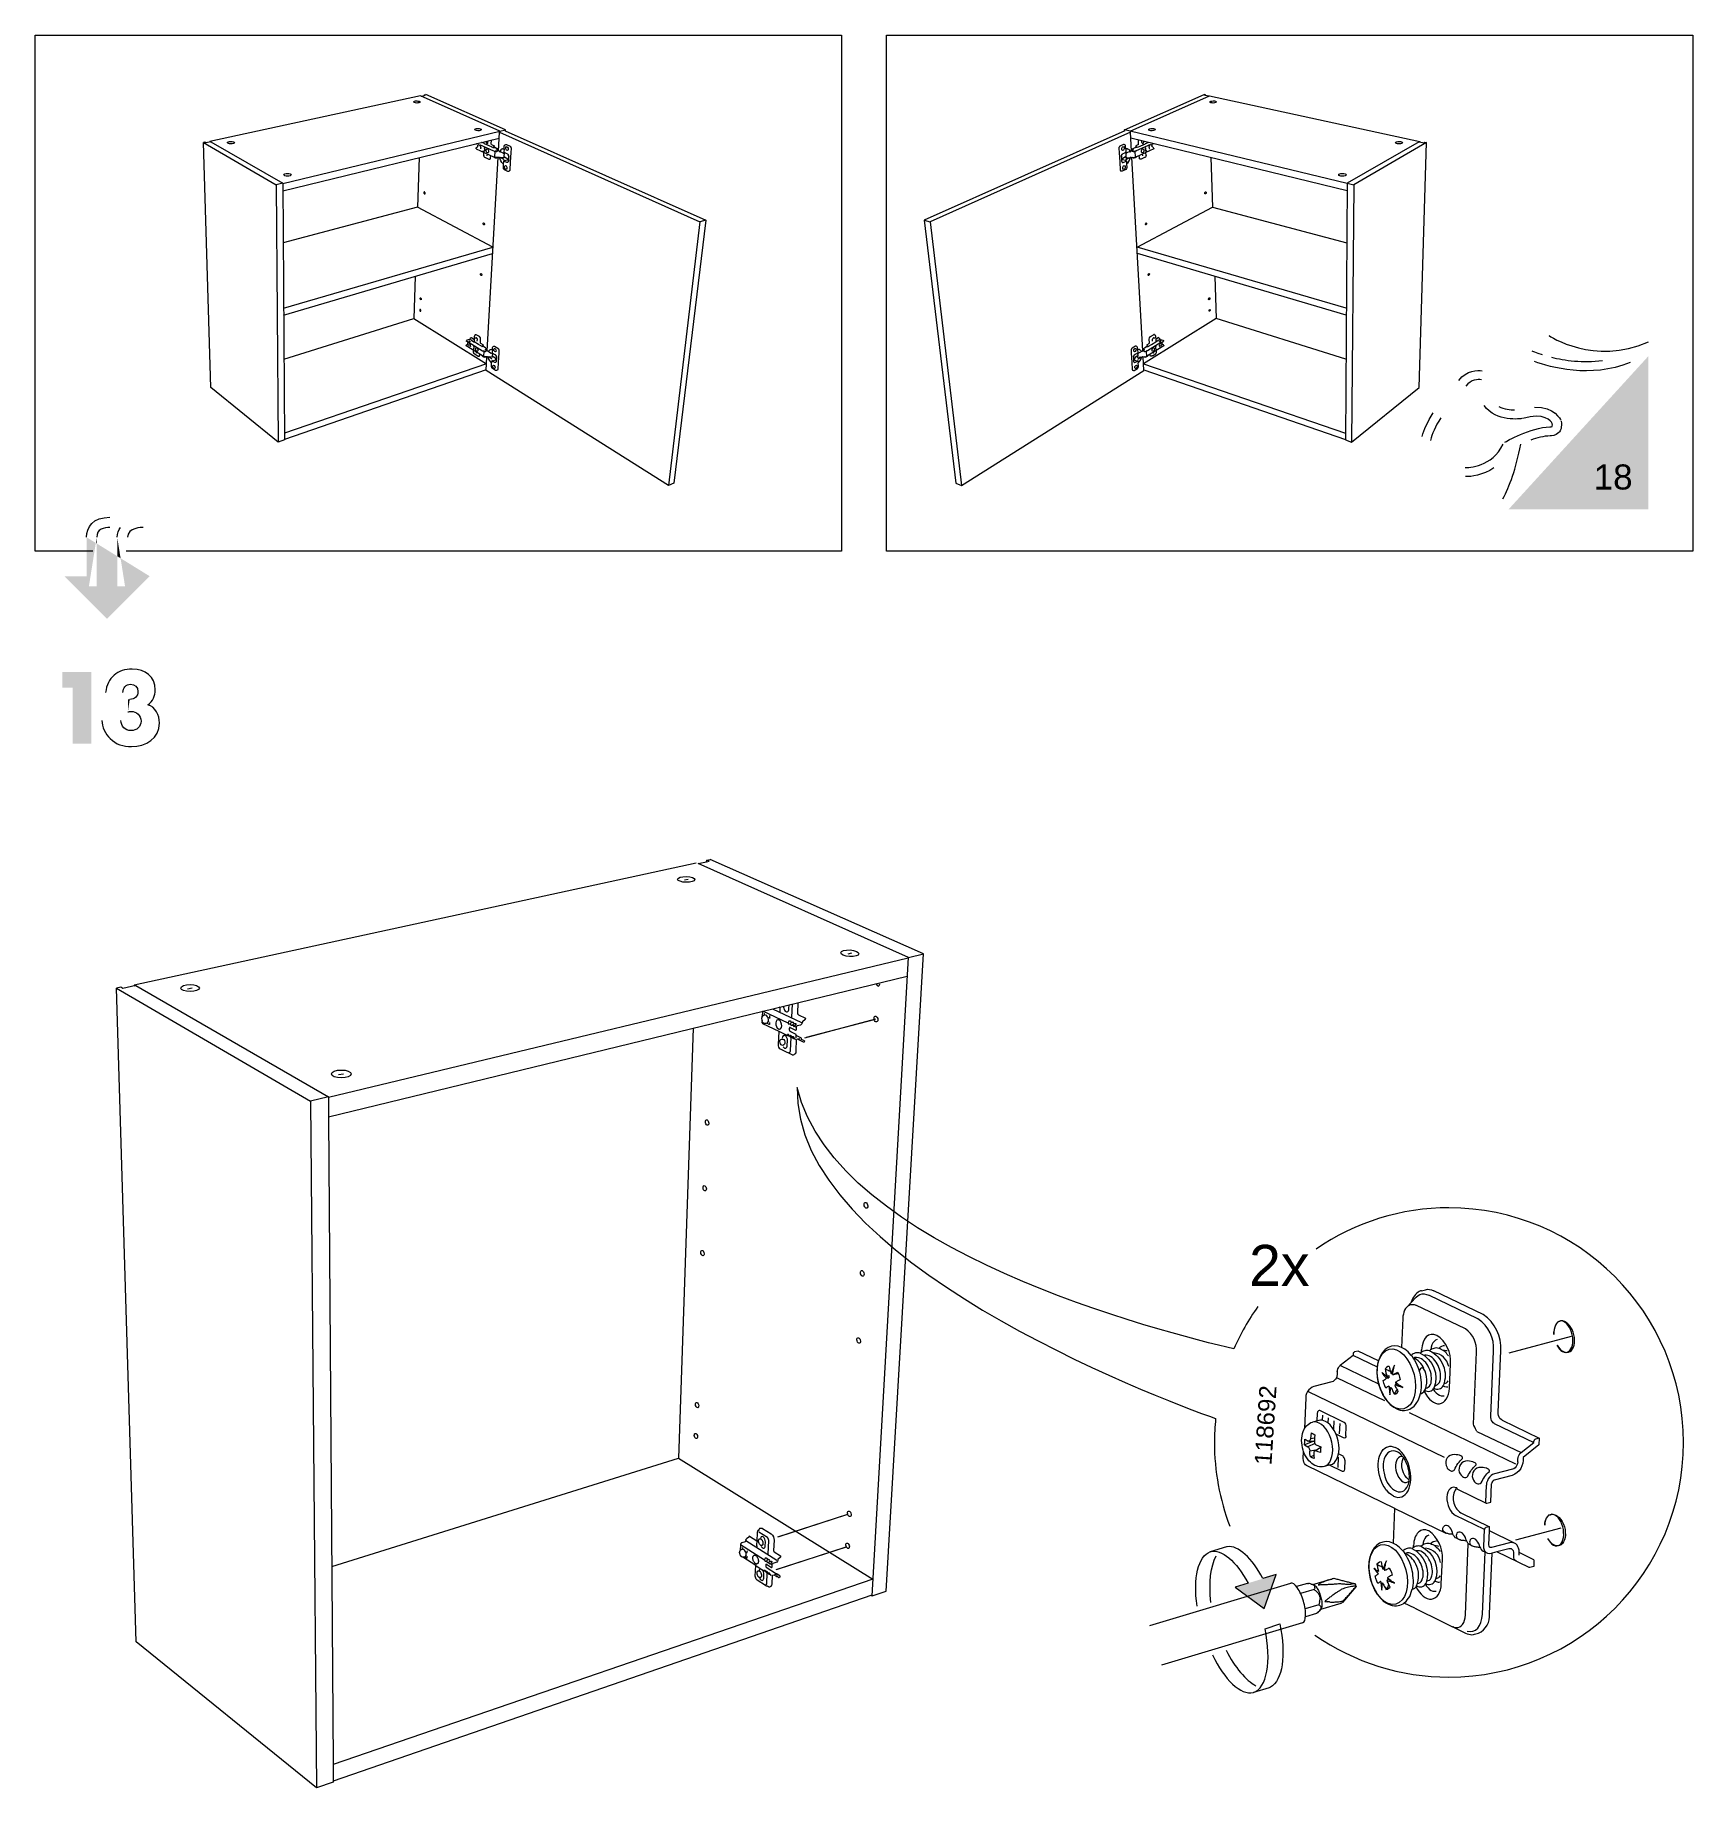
# Model space of a CAD drawing. Header units: metres. Extents: x -11.5 to 7.4, y -3.8 to 5.9.
# Drawn here: x 4.019 to 4.66, y -0.154 to 0.523 of the extents above; entities that cross this region are included whole.
import ezdxf

# ---------------------------------------------------------------- set-up
doc = ezdxf.new("R2010")
doc.units = ezdxf.units.M
doc.header["$MEASUREMENT"] = 0
for name, color, linetype, lineweight in [('PDF10_Geometry_Num_Penna__1_Num_Penna__255', 255, 'Continuous', 18), ('PDF10_Geometry_Num_Penna__7_Num_Penna__7', 7, 'Continuous', 18), ('PDF10_Solid Fills_Num_Penna__7_Num_Penna__7', 7, 'Continuous', 18), ('PDF10_Text_Num_Penna__7_Num_Penna__7', 7, 'Continuous', 18)]:
    doc.layers.add(name, color=color, linetype=linetype, lineweight=lineweight)
doc.styles.add('GENERATED_STYLE_1', font='')
doc.styles.get('GENERATED_STYLE_1').set_extended_font_data('Arial')

msp = doc.modelspace()

# ---------------------------------------------------------------- texts
at = {"layer": 'PDF10_Text_Num_Penna__7_Num_Penna__7', "color": 7, "linetype": 'Continuous', "lineweight": 18, "attachment_point": 7, "style": 'GENERATED_STYLE_1'}
for s, insert, char_height in [('\\A1;{\\pql;\\fArial|b0|i0|c0|p34;18}', (4.62178, 0.34746), 0.0096733), ('\\A1;{\\pql;\\fArial|b0|i0|c0|p34;2x}', (4.48858, 0.03995), 0.015829)]:
    msp.add_mtext(s, dxfattribs=dict(at, insert=insert, char_height=char_height))
at = {"layer": 'PDF10_Text_Num_Penna__7_Num_Penna__7', "color": 7, "linetype": 'Continuous', "lineweight": 18, "insert": (4.49731, -0.02944), "char_height": 0.0065954, "attachment_point": 7, "rotation": 86.23867, "style": 'GENERATED_STYLE_1'}
msp.add_mtext('\\A1;{\\pql;\\fArial|b0|i0|c0|p34;118692}', dxfattribs=at)

# ---------------------------------------------------------------- hatches: boundary and pattern name
at = {"layer": 'PDF10_Geometry_Num_Penna__7_Num_Penna__7', "linetype": 'Continuous', "lineweight": 18}
for points in [[(4.06111, 0.3369), (4.06112, 0.33297), (4.06112, 0.3369)], [(4.03928, 0.31412), (4.03071, 0.31412), (4.04718, 0.29764), (4.06366, 0.31412), (4.05244, 0.32105), (4.05417, 0.31019), (4.05115, 0.31019), (4.05115, 0.32184), (4.04322, 0.32674), (4.04322, 0.31019), (4.0402, 0.31019), (4.04287, 0.32695), (4.03928, 0.32916)], [(4.04322, 0.32916), (4.04287, 0.32695), (4.04322, 0.32674)], [(4.05115, 0.32916), (4.05115, 0.32184), (4.05244, 0.32105)], [(4.03395, 0.27104), (4.03395, 0.24936), (4.04117, 0.24936), (4.04117, 0.27715), (4.02997, 0.27715), (4.02997, 0.27104)], [(4.05599, 0.2665), (4.05525, 0.2665), (4.05525, 0.26167)], [(4.48016, -0.06084), (4.47987, -0.06091), (4.47355, -0.06274)], [(4.49909, -0.07159), (4.48315, -0.07643), (4.49441, -0.08474)]]:
    msp.add_hatch(color=7, dxfattribs=at).paths.add_polyline_path(points)
at = {"layer": 'PDF10_Solid Fills_Num_Penna__7_Num_Penna__7', "linetype": 'Continuous', "lineweight": 18}
for points in [[(4.6429, 0.33998), (4.6429, 0.39912), (4.58892, 0.33998)], [(4.49684, -0.11504), (4.49024, -0.11712), (4.49634, -0.11528)]]:
    msp.add_hatch(color=7, dxfattribs=at).paths.add_polyline_path(points)

# ---------------------------------------------------------------- linework, layer by layer
at = {"layer": 'PDF10_Geometry_Num_Penna__1_Num_Penna__255', "color": 255, "linetype": 'Continuous', "lineweight": 18, "flags": 128}
for points in [[(4.31756, 0.13599), (4.34366, 0.14287)], [(4.30693, -0.05688), (4.33309, -0.04842)], [(4.48016, -0.06084), (4.47987, -0.06091), (4.47355, -0.06274)], [(4.3063, -0.06947), (4.33249, -0.06101)], [(4.48817, -0.07491), (4.48315, -0.07643), (4.49441, -0.08474), (4.49909, -0.07159), (4.49396, -0.07315)], [(4.49475, -0.09248), (4.50048, -0.09066)], [(4.49684, -0.11504), (4.49634, -0.11528), (4.49024, -0.11712)]]:
    msp.add_lwpolyline(points, dxfattribs=at)
at = {"layer": 'PDF10_Geometry_Num_Penna__1_Num_Penna__255', "color": 255, "linetype": 'Continuous', "lineweight": 18}
for points in [[(4.49396, -0.07315), (4.48973, -0.06524), (4.48443, -0.06014), (4.48016, -0.06084)], [(4.49396, -0.07315), (4.48973, -0.06524), (4.48443, -0.06014), (4.48016, -0.06084)], [(4.47355, -0.06274), (4.47796, -0.06141), (4.48364, -0.06646), (4.48817, -0.07491)], [(4.47355, -0.06274), (4.47796, -0.06141), (4.48364, -0.06646), (4.48817, -0.07491)], [(4.49024, -0.11712), (4.49559, -0.11551), (4.49731, -0.105), (4.49475, -0.09248)], [(4.49024, -0.11712), (4.49559, -0.11551), (4.49731, -0.105), (4.49475, -0.09248)], [(4.50048, -0.09066), (4.50293, -0.10254), (4.50153, -0.1126), (4.49684, -0.11504)], [(4.50048, -0.09066), (4.50293, -0.10254), (4.50153, -0.1126), (4.49684, -0.11504)]]:
    msp.add_open_spline(points, degree=3, dxfattribs=at)
at = {"layer": 'PDF10_Geometry_Num_Penna__7_Num_Penna__7', "color": 7, "linetype": 'Continuous', "lineweight": 18, "flags": 128}
for points in [[(4.04168, 0.32379), (4.01938, 0.32379), (4.01938, 0.52316), (4.33106, 0.52316), (4.33106, 0.32379), (4.05458, 0.32379)], [(4.16832, 0.49966), (4.08699, 0.48203), (4.08699, 0.4819)], [(4.19898, 0.486), (4.16832, 0.49966)], [(4.16862, 0.49961), (4.16983, 0.49987)], [(4.16983, 0.49987), (4.16984, 0.5001)], [(4.16983, 0.49987), (4.17019, 0.49995)], [(4.16984, 0.5001), (4.17037, 0.50022)], [(4.17019, 0.49995), (4.16984, 0.5001)], [(4.20119, 0.48657), (4.17036, 0.50022)], [(4.44043, 0.48657), (4.47126, 0.50022)], [(4.44264, 0.486), (4.4733, 0.49966)], [(4.47178, 0.5001), (4.47126, 0.50022)], [(4.47143, 0.49995), (4.47178, 0.5001)], [(4.47179, 0.49987), (4.47143, 0.49995)], [(4.47179, 0.49987), (4.47178, 0.5001)], [(4.473, 0.49961), (4.47179, 0.49987)], [(4.4733, 0.49966), (4.55463, 0.48203), (4.55463, 0.4819)], [(4.08506, 0.48174), (4.08443, 0.4816)], [(4.08443, 0.4816), (4.11252, 0.46526)], [(4.08729, 0.38705), (4.08443, 0.4816)], [(4.08726, 0.48196), (4.08538, 0.48155), (4.08506, 0.48174)], [(4.08699, 0.48203), (4.08715, 0.48194)], [(4.08726, 0.48196), (4.11512, 0.46588)], [(4.11512, 0.46584), (4.19898, 0.486)], [(4.11514, 0.46298), (4.19878, 0.48334)], [(4.19043, 0.48099), (4.19009, 0.48115)], [(4.19111, 0.48092), (4.19663, 0.47837)], [(4.19304, 0.48121), (4.19206, 0.48167), (4.19199, 0.48169)], [(4.19609, 0.47985), (4.19484, 0.48034), (4.19306, 0.48116)], [(4.19444, 0.4817), (4.19447, 0.48229)], [(4.19583, 0.48085), (4.1958, 0.48087), (4.19577, 0.4809), (4.19575, 0.48094), (4.19574, 0.48098), (4.19572, 0.48102), (4.19572, 0.48107), (4.19581, 0.48262)], [(4.19583, 0.48085), (4.19683, 0.4804), (4.19673, 0.48037)], [(4.1985, 0.47833), (4.19891, 0.48559)], [(4.19891, 0.48559), (4.27633, 0.45102)], [(4.19898, 0.486), (4.19896, 0.4856)], [(4.19904, 0.48605), (4.20119, 0.48657)], [(4.20106, 0.48611), (4.27858, 0.45171)], [(4.20116, 0.48607), (4.20119, 0.48657)], [(4.20138, 0.48086), (4.20142, 0.48087), (4.20148, 0.48086), (4.20153, 0.48085), (4.20158, 0.48083), (4.20295, 0.48021)], [(4.44056, 0.48611), (4.36304, 0.45171)], [(4.44271, 0.48559), (4.3653, 0.45102)], [(4.44025, 0.48086), (4.4402, 0.48087), (4.44015, 0.48086), (4.44009, 0.48085), (4.44005, 0.48083), (4.43867, 0.48021)], [(4.44258, 0.48605), (4.44043, 0.48657)], [(4.44047, 0.48607), (4.44043, 0.48657)], [(4.5265, 0.46584), (4.44264, 0.486)], [(4.44264, 0.486), (4.44267, 0.4856)], [(4.44313, 0.47833), (4.44271, 0.48559)], [(4.52649, 0.46298), (4.44284, 0.48334)], [(4.4458, 0.48085), (4.44479, 0.4804), (4.4449, 0.48037)], [(4.45051, 0.48092), (4.44499, 0.47837)], [(4.44553, 0.47985), (4.44679, 0.48034), (4.44856, 0.48116)], [(4.4458, 0.48085), (4.44582, 0.48087), (4.44585, 0.4809), (4.44587, 0.48094), (4.44589, 0.48098), (4.4459, 0.48102), (4.4459, 0.48107), (4.44581, 0.48262)], [(4.44718, 0.4817), (4.44716, 0.48229)], [(4.44859, 0.48121), (4.44956, 0.48167), (4.44963, 0.48169)], [(4.45119, 0.48099), (4.45153, 0.48115)], [(4.55437, 0.48196), (4.5265, 0.46588)], [(4.55719, 0.4816), (4.52911, 0.46526)], [(4.55433, 0.38705), (4.55719, 0.4816)], [(4.55437, 0.48196), (4.55624, 0.48155), (4.55656, 0.48174)], [(4.55463, 0.48203), (4.55447, 0.48194)], [(4.55656, 0.48174), (4.55719, 0.4816)], [(4.16787, 0.47582), (4.16723, 0.45668)], [(4.18989, 0.47924), (4.19658, 0.47611), (4.19655, 0.47613), (4.19653, 0.47616), (4.19652, 0.4762), (4.19652, 0.47624)], [(4.19053, 0.48002), (4.19052, 0.48004), (4.1905, 0.4801), (4.19049, 0.48017), (4.19049, 0.48023), (4.19049, 0.48029), (4.19049, 0.48036), (4.1905, 0.48042), (4.19051, 0.48048), (4.19053, 0.48053), (4.19055, 0.48057)], [(4.19055, 0.48057), (4.19056, 0.48059), (4.19059, 0.48063), (4.19063, 0.48068), (4.19067, 0.48071), (4.19071, 0.48074), (4.19075, 0.48076), (4.19079, 0.48077)], [(4.19094, 0.48076), (4.19089, 0.48077), (4.19084, 0.48078), (4.19079, 0.48077)], [(4.19142, 0.48043), (4.19147, 0.4804), (4.19146, 0.48042), (4.19143, 0.48046), (4.1914, 0.48049), (4.19138, 0.48053), (4.19135, 0.48055), (4.19132, 0.48057), (4.1913, 0.48059), (4.19128, 0.4806), (4.19126, 0.48061)], [(4.19168, 0.4797), (4.19168, 0.47966), (4.19167, 0.47961), (4.19167, 0.47956), (4.19166, 0.47951), (4.19165, 0.47947), (4.19164, 0.47943), (4.19163, 0.47939), (4.19161, 0.47936), (4.1916, 0.47933), (4.19158, 0.47931), (4.19157, 0.47929), (4.19156, 0.47928), (4.19155, 0.47927), (4.19151, 0.47927), (4.19146, 0.47927), (4.19141, 0.47928), (4.19136, 0.4793)], [(4.19167, 0.4797), (4.19167, 0.47972), (4.19167, 0.47977), (4.19167, 0.47983), (4.19166, 0.47989), (4.19165, 0.47995), (4.19164, 0.48001), (4.19162, 0.48006), (4.1916, 0.48012), (4.19158, 0.48018), (4.19156, 0.48023), (4.19154, 0.48028), (4.19151, 0.48033), (4.19149, 0.48037), (4.19147, 0.4804)], [(4.1925, 0.47828), (4.19253, 0.47827), (4.19257, 0.47827), (4.1926, 0.47828), (4.19263, 0.4783)], [(4.19272, 0.47837), (4.19289, 0.47829)], [(4.19283, 0.47657), (4.19289, 0.47783)], [(4.19289, 0.47829), (4.19292, 0.47828), (4.19296, 0.47828), (4.19299, 0.47829), (4.19302, 0.47832), (4.19304, 0.47836), (4.19306, 0.4784), (4.19307, 0.47845)], [(4.19296, 0.47971), (4.193, 0.47969), (4.19303, 0.47965), (4.19306, 0.47961), (4.19309, 0.47956), (4.19311, 0.4795), (4.19311, 0.47944), (4.19312, 0.47939), (4.1931, 0.4794), (4.19309, 0.47941)], [(4.19312, 0.47939), (4.19307, 0.47845), (4.19305, 0.47846), (4.19305, 0.47848)], [(4.19335, 0.47588), (4.19338, 0.47586), (4.19342, 0.47583), (4.19346, 0.47581), (4.19345, 0.47581), (4.19345, 0.47583)], [(4.1941, 0.40112), (4.19836, 0.47586)], [(4.19416, 0.47724), (4.19416, 0.47723), (4.19415, 0.47719), (4.19416, 0.47717), (4.19417, 0.47716), (4.19419, 0.47715)], [(4.19416, 0.4765), (4.19419, 0.47715)], [(4.19596, 0.47991), (4.19598, 0.4799), (4.19601, 0.47989), (4.19603, 0.47988), (4.19605, 0.47987), (4.19607, 0.47986), (4.19609, 0.47985)], [(4.1963, 0.47978), (4.19629, 0.47978), (4.19633, 0.47977), (4.19638, 0.47976), (4.19643, 0.47975)], [(4.1963, 0.47978), (4.19632, 0.47977), (4.19635, 0.47977), (4.19637, 0.47976), (4.1964, 0.47976), (4.19643, 0.47976)], [(4.19639, 0.47976), (4.1964, 0.47978), (4.1964, 0.47981), (4.1964, 0.47988)], [(4.19683, 0.4804), (4.19682, 0.48021), (4.1964, 0.47988)], [(4.19643, 0.47975), (4.19697, 0.4797), (4.19702, 0.4797), (4.19707, 0.47969), (4.19711, 0.47967)], [(4.19652, 0.47624), (4.19655, 0.47621), (4.19659, 0.47619), (4.19662, 0.47615), (4.19661, 0.47612), (4.19661, 0.47609), (4.19661, 0.47608)], [(4.19679, 0.47593), (4.19675, 0.47595), (4.19673, 0.47597), (4.1967, 0.47599), (4.19667, 0.47601), (4.19664, 0.47604), (4.19661, 0.47608)], [(4.19663, 0.47837), (4.19667, 0.47836), (4.19671, 0.47835), (4.19674, 0.47836)], [(4.19674, 0.47836), (4.19678, 0.47837), (4.19682, 0.47836), (4.19686, 0.47835), (4.19707, 0.47825)], [(4.197, 0.47583), (4.19678, 0.47593)], [(4.197, 0.47583), (4.19699, 0.47583), (4.19697, 0.47586), (4.19695, 0.47589), (4.19695, 0.47592), (4.19694, 0.47595)], [(4.19713, 0.47967), (4.19712, 0.47968), (4.1971, 0.47968), (4.19708, 0.47969), (4.19705, 0.4797), (4.19703, 0.4797), (4.197, 0.4797), (4.19697, 0.47971)], [(4.19714, 0.47824), (4.19701, 0.47595), (4.19701, 0.47592), (4.19702, 0.47588), (4.19704, 0.47586), (4.19703, 0.47585), (4.19701, 0.47584), (4.197, 0.47584)], [(4.19779, 0.47936), (4.19711, 0.47967)], [(4.19717, 0.4758), (4.1972, 0.47579), (4.19723, 0.47578), (4.19728, 0.47577), (4.19733, 0.47576), (4.19738, 0.47575), (4.19743, 0.47574), (4.19747, 0.47574), (4.19749, 0.47574), (4.19751, 0.47574)], [(4.19857, 0.47584), (4.19723, 0.47595)], [(4.19742, 0.47818), (4.19739, 0.47819), (4.19736, 0.47821), (4.19733, 0.47822), (4.19731, 0.47823), (4.19728, 0.47824), (4.19726, 0.47826)], [(4.19788, 0.47868), (4.19784, 0.4787), (4.19781, 0.47872), (4.19779, 0.47875), (4.19778, 0.47876), (4.19776, 0.47877), (4.19776, 0.47879), (4.19778, 0.4788)], [(4.19809, 0.47905), (4.19809, 0.47908), (4.19808, 0.47912), (4.19806, 0.47916), (4.19804, 0.4792), (4.198, 0.47923), (4.19796, 0.47927), (4.19792, 0.4793), (4.19787, 0.47933), (4.19781, 0.47936), (4.19779, 0.47936)], [(4.19789, 0.47879), (4.19789, 0.47881), (4.19788, 0.47882), (4.19787, 0.47883), (4.19786, 0.47883), (4.19783, 0.47882), (4.19781, 0.47881), (4.19779, 0.4788)], [(4.19782, 0.47873), (4.19783, 0.47872), (4.19784, 0.47871), (4.19786, 0.4787), (4.19788, 0.47869), (4.1979, 0.47868)], [(4.1979, 0.47869), (4.19803, 0.47883), (4.19806, 0.47886), (4.19807, 0.4789), (4.19808, 0.47893)], [(4.19803, 0.47883), (4.19804, 0.47895), (4.19806, 0.47898), (4.19808, 0.47902), (4.19809, 0.47905)], [(4.19808, 0.47893), (4.19809, 0.47905)], [(4.19816, 0.47834), (4.19817, 0.47847)], [(4.19887, 0.47819), (4.19883, 0.47822), (4.19879, 0.47824), (4.19875, 0.47825), (4.19817, 0.47844)], [(4.19857, 0.47584), (4.19858, 0.47584), (4.19859, 0.47584), (4.19861, 0.47584), (4.19862, 0.47584), (4.19863, 0.47584), (4.19864, 0.47584), (4.19865, 0.47584), (4.19866, 0.47584), (4.19868, 0.47585), (4.19869, 0.47585), (4.1987, 0.47586), (4.19878, 0.47588)], [(4.2005, 0.47576), (4.19892, 0.47589), (4.1989, 0.47589), (4.19887, 0.47589), (4.19885, 0.47589), (4.19882, 0.47589), (4.1988, 0.47588), (4.19878, 0.47588)], [(4.19887, 0.47819), (4.19894, 0.47813), (4.19898, 0.47811), (4.19902, 0.47809), (4.19907, 0.47807)], [(4.19906, 0.47805), (4.19899, 0.47806), (4.19892, 0.47808)], [(4.19907, 0.4782), (4.19907, 0.47819), (4.19908, 0.47817), (4.19909, 0.47816), (4.1991, 0.47814), (4.19911, 0.47813), (4.19913, 0.47813)], [(4.20018, 0.47538), (4.1991, 0.47588)], [(4.19913, 0.47813), (4.20023, 0.47762)], [(4.20018, 0.47922), (4.20004, 0.47918), (4.20017, 0.47921), (4.20029, 0.47922), (4.20042, 0.47921), (4.20056, 0.4792), (4.20069, 0.47917)], [(4.2005, 0.47506), (4.20046, 0.47513), (4.20041, 0.4752), (4.20035, 0.47525), (4.2003, 0.4753), (4.20024, 0.47534), (4.20018, 0.47538)], [(4.20028, 0.47759), (4.20033, 0.47757), (4.20038, 0.47756), (4.20043, 0.47756), (4.20047, 0.47755), (4.20051, 0.47756), (4.20056, 0.47757), (4.2006, 0.47758), (4.20065, 0.47761)], [(4.2005, 0.47506), (4.20075, 0.47464), (4.20073, 0.47463), (4.20069, 0.47461), (4.20067, 0.47459), (4.20065, 0.47457)], [(4.20058, 0.47747), (4.20059, 0.47752), (4.20059, 0.47757)], [(4.2006, 0.47601), (4.20059, 0.47596), (4.20059, 0.47592), (4.20059, 0.47588), (4.2006, 0.47586), (4.2006, 0.47585), (4.20061, 0.47586), (4.20061, 0.47585)], [(4.20061, 0.47621), (4.2006, 0.47588)], [(4.2007, 0.4776), (4.20061, 0.47621)], [(4.20083, 0.4759), (4.20082, 0.47587), (4.2008, 0.47585), (4.20077, 0.47583), (4.20073, 0.47581), (4.20067, 0.47579), (4.20061, 0.47578)], [(4.20069, 0.47923), (4.20062, 0.47795)], [(4.20081, 0.47776), (4.20078, 0.47776), (4.20075, 0.47778), (4.20072, 0.4778), (4.20069, 0.47783), (4.20067, 0.47786), (4.20066, 0.4779), (4.20064, 0.47792), (4.20062, 0.47793), (4.20062, 0.47795)], [(4.20081, 0.47776), (4.2008, 0.47776), (4.20079, 0.47776), (4.20078, 0.47776), (4.20077, 0.47776), (4.20076, 0.47776), (4.20074, 0.47777), (4.20073, 0.47777), (4.20072, 0.47778), (4.20071, 0.47778), (4.2007, 0.47779), (4.20069, 0.47779), (4.20068, 0.4778), (4.20067, 0.47781), (4.20066, 0.47782), (4.20065, 0.47783), (4.20064, 0.47784), (4.20064, 0.47785), (4.20063, 0.47786), (4.20063, 0.47787), (4.20062, 0.47788), (4.20062, 0.47789), (4.20062, 0.47791), (4.20062, 0.47792), (4.20062, 0.47793), (4.20062, 0.47794)], [(4.20063, 0.47621), (4.20069, 0.47618), (4.20074, 0.47616), (4.20078, 0.47614), (4.20081, 0.47611), (4.20083, 0.47609), (4.20084, 0.47606)], [(4.20063, 0.47447), (4.20083, 0.47452)], [(4.20077, 0.47437), (4.20072, 0.47439), (4.20068, 0.47443), (4.20063, 0.47447)], [(4.20065, 0.47761), (4.20089, 0.47775)], [(4.20068, 0.47749), (4.20069, 0.47755), (4.20069, 0.4776)], [(4.20068, 0.47454), (4.2007, 0.47455), (4.20073, 0.47455), (4.20075, 0.47454), (4.20078, 0.47454), (4.20081, 0.47453), (4.20083, 0.47452)], [(4.20069, 0.47923), (4.20075, 0.48027), (4.20076, 0.48025), (4.20077, 0.48024), (4.20079, 0.48023)], [(4.20075, 0.47464), (4.20195, 0.47494)], [(4.20083, 0.47452), (4.20079, 0.47458), (4.20075, 0.47463)], [(4.20203, 0.47398), (4.20175, 0.47391), (4.20077, 0.47437)], [(4.20081, 0.47776), (4.20083, 0.47776), (4.20084, 0.47776), (4.20086, 0.47776), (4.20088, 0.47776), (4.2009, 0.47775), (4.20103, 0.47769)], [(4.20083, 0.47607), (4.20146, 0.47578)], [(4.20146, 0.47578), (4.20153, 0.47574), (4.20159, 0.47569), (4.20165, 0.47565), (4.2017, 0.47559), (4.20176, 0.47552), (4.20181, 0.47543)], [(4.20181, 0.47543), (4.20206, 0.47501)], [(4.20195, 0.47494), (4.20199, 0.47495), (4.20202, 0.47497), (4.20204, 0.47499), (4.20206, 0.47501)], [(4.20231, 0.47452), (4.20231, 0.47448), (4.2023, 0.47443), (4.20229, 0.47439), (4.20228, 0.47435), (4.20226, 0.47431), (4.20225, 0.47427), (4.20222, 0.47424), (4.202, 0.47395)], [(4.20206, 0.47501), (4.2021, 0.47495), (4.20215, 0.4749), (4.2022, 0.47485), (4.20225, 0.47483)], [(4.20233, 0.47479), (4.20225, 0.47483)], [(4.20234, 0.47645), (4.20236, 0.47641), (4.20238, 0.47635), (4.20239, 0.47629), (4.2024, 0.47623), (4.2024, 0.47617), (4.20241, 0.47611), (4.2024, 0.47606), (4.20231, 0.47452)], [(4.20234, 0.47645), (4.20236, 0.47647), (4.20238, 0.47648), (4.2024, 0.47639), (4.20243, 0.4763), (4.20244, 0.4762), (4.20245, 0.47611), (4.20244, 0.47602)], [(4.20305, 0.47404), (4.20287, 0.47109)], [(4.20295, 0.48021), (4.20301, 0.48018), (4.20307, 0.48014), (4.20313, 0.48008), (4.20317, 0.48002), (4.20322, 0.47995), (4.20326, 0.47987), (4.2033, 0.47979), (4.20333, 0.4797), (4.20335, 0.47961), (4.20337, 0.47952), (4.20337, 0.47943), (4.20337, 0.47934), (4.20328, 0.47785)], [(4.20328, 0.47785), (4.20305, 0.47404)], [(4.43867, 0.48021), (4.43861, 0.48018), (4.43855, 0.48014), (4.4385, 0.48008), (4.43845, 0.48002), (4.4384, 0.47995), (4.43836, 0.47987), (4.43833, 0.47979), (4.4383, 0.4797), (4.43827, 0.47961), (4.43826, 0.47952), (4.43826, 0.47943), (4.43826, 0.47934), (4.43834, 0.47785)], [(4.43835, 0.47785), (4.43857, 0.47404)], [(4.43858, 0.47404), (4.43875, 0.47109)], [(4.43928, 0.47645), (4.43927, 0.47647), (4.43925, 0.47648), (4.43922, 0.47639), (4.4392, 0.4763), (4.43918, 0.4762), (4.43917, 0.47611), (4.43918, 0.47602)], [(4.43928, 0.47645), (4.43927, 0.47641), (4.43925, 0.47635), (4.43923, 0.47629), (4.43922, 0.47623), (4.43922, 0.47617), (4.43922, 0.47611), (4.43922, 0.47606), (4.43931, 0.47452)], [(4.43929, 0.47479), (4.43938, 0.47483)], [(4.43931, 0.47452), (4.43931, 0.47448), (4.43932, 0.47443), (4.43933, 0.47439), (4.43934, 0.47435), (4.43936, 0.47431), (4.43938, 0.47427), (4.4394, 0.47424), (4.43962, 0.47395)], [(4.43956, 0.47501), (4.43952, 0.47495), (4.43947, 0.4749), (4.43943, 0.47485), (4.43938, 0.47483)], [(4.43981, 0.47543), (4.43956, 0.47501)], [(4.43967, 0.47494), (4.43964, 0.47495), (4.43961, 0.47497), (4.43958, 0.47499), (4.43956, 0.47501)], [(4.4396, 0.47398), (4.43987, 0.47391), (4.44085, 0.47437)], [(4.44087, 0.47464), (4.43967, 0.47494)], [(4.44016, 0.47578), (4.44009, 0.47574), (4.44003, 0.47569), (4.43998, 0.47565), (4.43992, 0.47559), (4.43987, 0.47552), (4.43981, 0.47543)], [(4.44079, 0.47607), (4.44016, 0.47578)], [(4.44081, 0.47776), (4.44079, 0.47776), (4.44078, 0.47776), (4.44076, 0.47776), (4.44074, 0.47776), (4.44072, 0.47775), (4.44059, 0.47769)], [(4.44098, 0.47761), (4.44074, 0.47775)], [(4.441, 0.47621), (4.44093, 0.47618), (4.44088, 0.47616), (4.44084, 0.47614), (4.44081, 0.47611), (4.44079, 0.47609), (4.44079, 0.47606)], [(4.44079, 0.47452), (4.44083, 0.47458), (4.44087, 0.47463)], [(4.44095, 0.47454), (4.44092, 0.47455), (4.4409, 0.47455), (4.44087, 0.47454), (4.44085, 0.47454), (4.44082, 0.47453), (4.44079, 0.47452)], [(4.44099, 0.47447), (4.44079, 0.47452)], [(4.4408, 0.4759), (4.4408, 0.47587), (4.44082, 0.47585), (4.44086, 0.47583), (4.4409, 0.47581), (4.44095, 0.47579), (4.44101, 0.47578)], [(4.44081, 0.47776), (4.44084, 0.47776), (4.44088, 0.47778), (4.44091, 0.4778), (4.44093, 0.47783), (4.44095, 0.47786), (4.44097, 0.4779), (4.44099, 0.47792), (4.441, 0.47793), (4.44101, 0.47795)], [(4.44081, 0.47776), (4.44082, 0.47776), (4.44083, 0.47776), (4.44085, 0.47776), (4.44086, 0.47776), (4.44087, 0.47776), (4.44088, 0.47777), (4.44089, 0.47777), (4.4409, 0.47778), (4.44091, 0.47778), (4.44092, 0.47779), (4.44093, 0.47779), (4.44095, 0.4778), (4.44095, 0.47781), (4.44097, 0.47782), (4.44097, 0.47783), (4.44098, 0.47784), (4.44099, 0.47785), (4.44099, 0.47786), (4.441, 0.47787), (4.441, 0.47788), (4.441, 0.47789), (4.441, 0.47791), (4.44101, 0.47792), (4.44101, 0.47793), (4.44101, 0.47794)], [(4.44093, 0.47923), (4.44087, 0.48027), (4.44087, 0.48025), (4.44085, 0.48024), (4.44083, 0.48023)], [(4.44085, 0.47437), (4.4409, 0.47439), (4.44095, 0.47443), (4.44099, 0.47447)], [(4.44112, 0.47506), (4.44087, 0.47464), (4.4409, 0.47463), (4.44093, 0.47461), (4.44096, 0.47459), (4.44098, 0.47457)], [(4.44093, 0.47923), (4.44101, 0.47795)], [(4.44145, 0.47922), (4.44158, 0.47918), (4.44146, 0.47921), (4.44133, 0.47922), (4.4412, 0.47921), (4.44107, 0.4792), (4.44093, 0.47917)], [(4.44094, 0.47749), (4.44094, 0.47755), (4.44093, 0.4776)], [(4.44093, 0.4776), (4.44101, 0.47621)], [(4.44134, 0.47759), (4.44129, 0.47757), (4.44124, 0.47756), (4.4412, 0.47756), (4.44115, 0.47755), (4.44111, 0.47756), (4.44107, 0.47757), (4.44102, 0.47758), (4.44098, 0.47761)], [(4.44101, 0.47621), (4.44103, 0.47588)], [(4.44103, 0.47601), (4.44103, 0.47596), (4.44103, 0.47592), (4.44103, 0.47588), (4.44103, 0.47586), (4.44102, 0.47585), (4.44101, 0.47586), (4.44102, 0.47585)], [(4.44104, 0.47747), (4.44103, 0.47752), (4.44103, 0.47757)], [(4.44112, 0.47576), (4.4427, 0.47589), (4.44273, 0.47589), (4.44275, 0.47589), (4.44278, 0.47589), (4.4428, 0.47589), (4.44282, 0.47588), (4.44284, 0.47588)], [(4.44112, 0.47506), (4.44117, 0.47513), (4.44122, 0.4752), (4.44127, 0.47525), (4.44133, 0.4753), (4.44138, 0.47534), (4.44144, 0.47538)], [(4.4425, 0.47813), (4.4414, 0.47762)], [(4.44144, 0.47538), (4.44253, 0.47588)], [(4.44256, 0.4782), (4.44255, 0.47819), (4.44254, 0.47817), (4.44253, 0.47816), (4.44252, 0.47814), (4.44251, 0.47813), (4.4425, 0.47813)], [(4.44276, 0.47819), (4.44268, 0.47813), (4.44264, 0.47811), (4.4426, 0.47809), (4.44256, 0.47807)], [(4.44257, 0.47805), (4.44263, 0.47806), (4.4427, 0.47808)], [(4.44276, 0.47819), (4.44279, 0.47822), (4.44284, 0.47824), (4.44288, 0.47825), (4.44346, 0.47844)], [(4.44305, 0.47584), (4.44304, 0.47584), (4.44303, 0.47584), (4.44302, 0.47584), (4.443, 0.47584), (4.44299, 0.47584), (4.44298, 0.47584), (4.44297, 0.47584), (4.44296, 0.47584), (4.44295, 0.47585), (4.44293, 0.47585), (4.44292, 0.47586), (4.44284, 0.47588)], [(4.44305, 0.47584), (4.44439, 0.47595)], [(4.44753, 0.40112), (4.44327, 0.47586)], [(4.44345, 0.47847), (4.44345, 0.47849), (4.44346, 0.47851), (4.44347, 0.47853), (4.44349, 0.47855), (4.44351, 0.47858), (4.44354, 0.4786), (4.44358, 0.47862), (4.44362, 0.47864), (4.44366, 0.47865), (4.44367, 0.47865)], [(4.44346, 0.47834), (4.44345, 0.47847)], [(4.44354, 0.47905), (4.44354, 0.47908), (4.44354, 0.47912), (4.44356, 0.47916), (4.44358, 0.4792), (4.44362, 0.47923), (4.44366, 0.47927), (4.4437, 0.4793), (4.44376, 0.47933), (4.44382, 0.47936), (4.44383, 0.47936)], [(4.44359, 0.47883), (4.44358, 0.47895), (4.44356, 0.47898), (4.44354, 0.47902), (4.44354, 0.47905)], [(4.44372, 0.47869), (4.44359, 0.47883), (4.44356, 0.47886), (4.44355, 0.4789), (4.44354, 0.47893), (4.44354, 0.47905)], [(4.44373, 0.47879), (4.44373, 0.47881), (4.44374, 0.47882), (4.44375, 0.47883), (4.44377, 0.47883), (4.44379, 0.47882), (4.44381, 0.47881), (4.44383, 0.4788)], [(4.4438, 0.47873), (4.44379, 0.47872), (4.44378, 0.47871), (4.44376, 0.4787), (4.44374, 0.47869), (4.44373, 0.47868)], [(4.44374, 0.47868), (4.44378, 0.4787), (4.44381, 0.47872), (4.44383, 0.47875), (4.44385, 0.47876), (4.44386, 0.47877), (4.44386, 0.47879), (4.44385, 0.4788)], [(4.44383, 0.47936), (4.44451, 0.47967)], [(4.44446, 0.4758), (4.44442, 0.47579), (4.44439, 0.47578), (4.44434, 0.47577), (4.4443, 0.47576), (4.44424, 0.47575), (4.44419, 0.47574), (4.44415, 0.47574), (4.44413, 0.47574), (4.44412, 0.47574)], [(4.4442, 0.47818), (4.44424, 0.47819), (4.44426, 0.47821), (4.44429, 0.47822), (4.44432, 0.47823), (4.44434, 0.47824), (4.44437, 0.47826)], [(4.44449, 0.47967), (4.44451, 0.47968), (4.44453, 0.47968), (4.44455, 0.47969), (4.44457, 0.4797), (4.4446, 0.4797), (4.44462, 0.4797), (4.44465, 0.47971)], [(4.44449, 0.47824), (4.44462, 0.47595), (4.44461, 0.47592), (4.4446, 0.47588), (4.44459, 0.47586), (4.4446, 0.47585), (4.44461, 0.47584), (4.44462, 0.47584)], [(4.44519, 0.47975), (4.44465, 0.4797), (4.4446, 0.4797), (4.44455, 0.47969), (4.44451, 0.47967)], [(4.44488, 0.47836), (4.44485, 0.47837), (4.44481, 0.47836), (4.44477, 0.47835), (4.44455, 0.47825)], [(4.44462, 0.47583), (4.44463, 0.47583), (4.44466, 0.47586), (4.44467, 0.47589), (4.44468, 0.47592), (4.44468, 0.47595)], [(4.44462, 0.47583), (4.44484, 0.47593)], [(4.44479, 0.4804), (4.44481, 0.48021), (4.44522, 0.47988)], [(4.44484, 0.47593), (4.44487, 0.47595), (4.4449, 0.47597), (4.44493, 0.47599), (4.44495, 0.47601), (4.44498, 0.47604), (4.44501, 0.47608)], [(4.44499, 0.47837), (4.44495, 0.47836), (4.44491, 0.47835), (4.44488, 0.47836)], [(4.44511, 0.47624), (4.44507, 0.47621), (4.44504, 0.47619), (4.445, 0.47615), (4.44501, 0.47612), (4.44502, 0.47609), (4.44501, 0.47608)], [(4.45173, 0.47924), (4.44505, 0.47611), (4.44507, 0.47613), (4.4451, 0.47616), (4.44511, 0.4762), (4.44511, 0.47624)], [(4.44532, 0.47978), (4.44533, 0.47978), (4.44529, 0.47977), (4.44525, 0.47976), (4.44519, 0.47975)], [(4.44532, 0.47978), (4.4453, 0.47977), (4.44527, 0.47977), (4.44525, 0.47976), (4.44522, 0.47976), (4.44519, 0.47976)], [(4.44523, 0.47976), (4.44523, 0.47978), (4.44523, 0.47981), (4.44522, 0.47988)], [(4.44567, 0.47991), (4.44564, 0.4799), (4.44562, 0.47989), (4.4456, 0.47988), (4.44558, 0.47987), (4.44556, 0.47986), (4.44553, 0.47985)], [(4.44747, 0.47724), (4.44747, 0.47723), (4.44747, 0.47719), (4.44747, 0.47717), (4.44745, 0.47716), (4.44743, 0.47715)], [(4.44746, 0.4765), (4.44743, 0.47715)], [(4.44827, 0.47588), (4.44824, 0.47586), (4.4482, 0.47583), (4.44816, 0.47581), (4.44817, 0.47581), (4.44817, 0.47583)], [(4.44866, 0.47971), (4.44862, 0.47969), (4.44859, 0.47965), (4.44856, 0.47961), (4.44853, 0.47956), (4.44852, 0.4795), (4.44851, 0.47944), (4.44851, 0.47939), (4.44852, 0.4794), (4.44853, 0.47941)], [(4.44851, 0.47939), (4.44856, 0.47845), (4.44857, 0.47846), (4.44858, 0.47848)], [(4.44873, 0.47829), (4.4487, 0.47828), (4.44866, 0.47828), (4.44863, 0.47829), (4.4486, 0.47832), (4.44858, 0.47836), (4.44856, 0.4784), (4.44856, 0.47845)], [(4.44891, 0.47837), (4.44873, 0.47829)], [(4.44879, 0.47657), (4.44873, 0.47783)], [(4.44913, 0.47828), (4.44909, 0.47827), (4.44906, 0.47827), (4.44902, 0.47828), (4.449, 0.4783)], [(4.44995, 0.4797), (4.44995, 0.47972), (4.44995, 0.47977), (4.44996, 0.47983), (4.44997, 0.47989), (4.44997, 0.47995), (4.44999, 0.48001), (4.45, 0.48006), (4.45002, 0.48012), (4.45004, 0.48018), (4.45006, 0.48023), (4.45009, 0.48028), (4.45011, 0.48033), (4.45014, 0.48037), (4.45015, 0.4804)], [(4.44995, 0.4797), (4.44995, 0.47966), (4.44995, 0.47961), (4.44996, 0.47956), (4.44997, 0.47951), (4.44997, 0.47947), (4.44999, 0.47943), (4.45, 0.47939), (4.45001, 0.47936), (4.45003, 0.47933), (4.45004, 0.47931), (4.45005, 0.47929), (4.45006, 0.47928), (4.45007, 0.47927), (4.45012, 0.47927), (4.45016, 0.47927), (4.45021, 0.47928), (4.45026, 0.4793)], [(4.45021, 0.48043), (4.45015, 0.4804), (4.45016, 0.48042), (4.45019, 0.48046), (4.45022, 0.48049), (4.45025, 0.48053), (4.45027, 0.48055), (4.4503, 0.48057), (4.45032, 0.48059), (4.45034, 0.4806), (4.45036, 0.48061)], [(4.45068, 0.48076), (4.45074, 0.48077), (4.45078, 0.48078), (4.45083, 0.48077)], [(4.45107, 0.48057), (4.45106, 0.48059), (4.45103, 0.48063), (4.451, 0.48068), (4.45095, 0.48071), (4.45092, 0.48074), (4.45088, 0.48076), (4.45083, 0.48077)], [(4.4511, 0.48002), (4.4511, 0.48004), (4.45112, 0.4801), (4.45113, 0.48017), (4.45114, 0.48023), (4.45114, 0.48029), (4.45113, 0.48036), (4.45113, 0.48042), (4.45111, 0.48048), (4.45109, 0.48053), (4.45107, 0.48057)], [(4.47375, 0.47582), (4.47439, 0.45668)], [(4.202, 0.47395), (4.20198, 0.47393), (4.20197, 0.47392), (4.20195, 0.4739), (4.20193, 0.4739), (4.20192, 0.47389), (4.20186, 0.47389), (4.20181, 0.47389), (4.20175, 0.47391)], [(4.20204, 0.47059), (4.20208, 0.47057), (4.20213, 0.47056), (4.20217, 0.47055), (4.20222, 0.47055), (4.20227, 0.47055), (4.20232, 0.47056), (4.20259, 0.47063)], [(4.20287, 0.47109), (4.20286, 0.47101), (4.20284, 0.47093), (4.20282, 0.47085), (4.20278, 0.47078), (4.20274, 0.47073), (4.20269, 0.47068), (4.20264, 0.47065), (4.20259, 0.47063)], [(4.43875, 0.47109), (4.43877, 0.47101), (4.43878, 0.47093), (4.43881, 0.47085), (4.43884, 0.47078), (4.43888, 0.47073), (4.43893, 0.47068), (4.43898, 0.47065), (4.43904, 0.47063)], [(4.43958, 0.47059), (4.43954, 0.47057), (4.4395, 0.47056), (4.43945, 0.47055), (4.4394, 0.47055), (4.43935, 0.47055), (4.4393, 0.47056), (4.43903, 0.47063)], [(4.43962, 0.47395), (4.43964, 0.47393), (4.43966, 0.47392), (4.43967, 0.4739), (4.43969, 0.4739), (4.4397, 0.47389), (4.43976, 0.47389), (4.43981, 0.47389), (4.43987, 0.47391)], [(4.11512, 0.46588), (4.1158, 0.36676), (4.1134, 0.36593), (4.08729, 0.38705)], [(4.11512, 0.46588), (4.11252, 0.46526)], [(4.11252, 0.46526), (4.1134, 0.36593)], [(4.5265, 0.46588), (4.52582, 0.36676), (4.52822, 0.36593), (4.55433, 0.38705)], [(4.5265, 0.46588), (4.52911, 0.46526)], [(4.52911, 0.46526), (4.52822, 0.36593)], [(4.16723, 0.45668), (4.11528, 0.44293)], [(4.19626, 0.44117), (4.16723, 0.45668)], [(4.44536, 0.44117), (4.47439, 0.45668)], [(4.47439, 0.45668), (4.52635, 0.44293)], [(4.27633, 0.45102), (4.26421, 0.34917)], [(4.27858, 0.45171), (4.26632, 0.35008)], [(4.27858, 0.45171), (4.27633, 0.45102)], [(4.36305, 0.45171), (4.3653, 0.45102)], [(4.36305, 0.45171), (4.37531, 0.35008)], [(4.3653, 0.45102), (4.37741, 0.34917)], [(4.11545, 0.41761), (4.19626, 0.44117)], [(4.52617, 0.41761), (4.44537, 0.44117)], [(4.11547, 0.41496), (4.19612, 0.43871)], [(4.52615, 0.41496), (4.44551, 0.43871)], [(4.16633, 0.42994), (4.16578, 0.41364)], [(4.47529, 0.42994), (4.47584, 0.41364)], [(4.11558, 0.39795), (4.16578, 0.41364)], [(4.16578, 0.41364), (4.19382, 0.39614)], [(4.47584, 0.41364), (4.44781, 0.39614)], [(4.52604, 0.39795), (4.47584, 0.41364)], [(4.18924, 0.407), (4.18922, 0.40697), (4.1892, 0.40694), (4.18918, 0.40691), (4.18917, 0.40686), (4.18916, 0.40681), (4.18915, 0.40676), (4.18909, 0.40561)], [(4.18924, 0.407), (4.18934, 0.40712)], [(4.18957, 0.40742), (4.18954, 0.40741), (4.18951, 0.40739), (4.18947, 0.40737), (4.18945, 0.40734), (4.18942, 0.40731), (4.1894, 0.40727), (4.18938, 0.40724), (4.18936, 0.40719), (4.18935, 0.40714), (4.18934, 0.40712), (4.18946, 0.40726)], [(4.18957, 0.40742), (4.18967, 0.40745)], [(4.18967, 0.40745), (4.18972, 0.40746), (4.18977, 0.40746), (4.18982, 0.40745), (4.18988, 0.40743), (4.18993, 0.4074)], [(4.45196, 0.40745), (4.45191, 0.40746), (4.45186, 0.40746), (4.4518, 0.40745), (4.45175, 0.40743), (4.45169, 0.4074)], [(4.45205, 0.40742), (4.45196, 0.40745)], [(4.45205, 0.40742), (4.45209, 0.40741), (4.45212, 0.40739), (4.45215, 0.40737), (4.45218, 0.40734), (4.4522, 0.40731), (4.45223, 0.40727), (4.45224, 0.40724), (4.45226, 0.40719), (4.45227, 0.40714), (4.45228, 0.40712), (4.45216, 0.40726)], [(4.45238, 0.407), (4.45228, 0.40712)], [(4.45238, 0.407), (4.4524, 0.40697), (4.45242, 0.40694), (4.45244, 0.40691), (4.45246, 0.40686), (4.45247, 0.40681), (4.45247, 0.40676), (4.45253, 0.40561)], [(4.19228, 0.39921), (4.18604, 0.40308)], [(4.18623, 0.40523), (4.1862, 0.40521), (4.18617, 0.40518), (4.18614, 0.40515), (4.18612, 0.40512), (4.1861, 0.40508), (4.1861, 0.40504)], [(4.1873, 0.40412), (4.1862, 0.4048)], [(4.18736, 0.40559), (4.18735, 0.4056), (4.18733, 0.4056), (4.18732, 0.40559), (4.18733, 0.40559), (4.18623, 0.40523)], [(4.18665, 0.40372), (4.18663, 0.40377), (4.18662, 0.40383), (4.18661, 0.40389), (4.18661, 0.40395), (4.18661, 0.404), (4.18662, 0.40406), (4.18663, 0.40411), (4.18665, 0.40417), (4.18667, 0.40422)], [(4.18685, 0.40339), (4.18683, 0.4034), (4.18679, 0.40345), (4.18676, 0.40349), (4.18673, 0.40354), (4.1867, 0.4036), (4.18667, 0.40366), (4.18665, 0.40371), (4.18665, 0.40372)], [(4.18667, 0.40422), (4.1867, 0.40426), (4.18674, 0.4043), (4.18677, 0.40433), (4.18681, 0.40435), (4.18685, 0.40437)], [(4.18701, 0.40329), (4.18699, 0.4033), (4.18695, 0.40332), (4.18691, 0.40334), (4.18687, 0.40337), (4.18685, 0.40339)], [(4.18699, 0.40511), (4.18755, 0.40477)], [(4.18721, 0.40328), (4.18717, 0.40327), (4.18714, 0.40327), (4.1871, 0.40327), (4.18706, 0.40327), (4.18702, 0.40328), (4.18701, 0.40329)], [(4.18717, 0.40465), (4.18721, 0.40462), (4.18726, 0.40461), (4.18731, 0.4046), (4.18736, 0.40459), (4.18742, 0.40459), (4.18747, 0.4046), (4.18751, 0.40461), (4.18756, 0.40463), (4.18758, 0.40465), (4.1876, 0.40467), (4.18761, 0.4047), (4.1876, 0.40472), (4.18758, 0.40475), (4.18756, 0.40477)], [(4.18719, 0.40436), (4.19235, 0.40119)], [(4.18811, 0.40524), (4.18736, 0.40559)], [(4.18766, 0.40291), (4.18762, 0.4029), (4.18757, 0.4029), (4.18753, 0.40291), (4.18748, 0.40293), (4.18743, 0.40296)], [(4.18745, 0.40555), (4.18747, 0.40559), (4.18749, 0.40562), (4.18749, 0.40567), (4.18749, 0.40573)], [(4.18749, 0.40573), (4.1875, 0.40576), (4.18751, 0.4058), (4.18753, 0.40583), (4.18755, 0.40586), (4.18757, 0.40589)], [(4.18789, 0.40618), (4.18789, 0.40615), (4.18757, 0.40589)], [(4.18769, 0.40342), (4.18768, 0.40345), (4.18767, 0.40348), (4.18766, 0.40351), (4.18764, 0.40352)], [(4.18766, 0.40291), (4.18766, 0.40292), (4.18767, 0.40293), (4.18768, 0.40294), (4.18768, 0.40296), (4.18769, 0.40298), (4.1877, 0.40301), (4.18771, 0.40305), (4.18771, 0.4031), (4.18772, 0.40314), (4.18772, 0.40319), (4.18772, 0.40325), (4.18771, 0.40331), (4.18771, 0.40337), (4.1877, 0.40339)], [(4.18802, 0.40626), (4.18793, 0.40623)], [(4.18802, 0.40626), (4.18909, 0.40561), (4.18906, 0.40499)], [(4.18811, 0.40524), (4.18903, 0.40468), (4.18904, 0.40467)], [(4.1887, 0.40182), (4.18886, 0.40172)], [(4.18886, 0.40172), (4.18889, 0.4017), (4.18893, 0.4017), (4.18895, 0.40171), (4.18898, 0.40172), (4.189, 0.40175), (4.18902, 0.40179), (4.18902, 0.40184)], [(4.18902, 0.40184), (4.18906, 0.40267)], [(4.18906, 0.405), (4.18906, 0.40496), (4.18906, 0.40492), (4.18907, 0.40488), (4.18907, 0.40484), (4.18908, 0.4048), (4.18909, 0.40476)], [(4.19071, 0.40359), (4.18907, 0.4046)], [(4.19007, 0.4003), (4.19008, 0.40057)], [(4.19186, 0.40299), (4.19183, 0.403), (4.1918, 0.40302), (4.19178, 0.40303), (4.19176, 0.40305), (4.19173, 0.40306), (4.1917, 0.40308), (4.19071, 0.40359)], [(4.19104, 0.39911), (4.19108, 0.39913), (4.19113, 0.39916), (4.19116, 0.3992), (4.19119, 0.39925), (4.19122, 0.39931), (4.19124, 0.39937), (4.19125, 0.39944), (4.19126, 0.39952), (4.19128, 0.39983)], [(4.19206, 0.4029), (4.19208, 0.40289), (4.1921, 0.40288), (4.19213, 0.40288), (4.19215, 0.40287), (4.19218, 0.40287)], [(4.19214, 0.40287), (4.19215, 0.4029), (4.19215, 0.40293), (4.19215, 0.403)], [(4.19255, 0.40349), (4.19254, 0.40333), (4.19215, 0.403)], [(4.19235, 0.40119), (4.19238, 0.40117), (4.19242, 0.40116), (4.19245, 0.40116)], [(4.19245, 0.40116), (4.19248, 0.40116), (4.19252, 0.40115), (4.19255, 0.40113), (4.19276, 0.40101)], [(4.19284, 0.40276), (4.19283, 0.40277), (4.19281, 0.40278), (4.19279, 0.40279), (4.19277, 0.40279), (4.19274, 0.4028), (4.19272, 0.40281), (4.19269, 0.40281)], [(4.19282, 0.401), (4.1927, 0.39897)], [(4.19309, 0.40094), (4.19305, 0.40095), (4.19303, 0.40096), (4.193, 0.40098), (4.19298, 0.40099), (4.19296, 0.401), (4.19293, 0.40102)], [(4.19352, 0.40149), (4.19349, 0.40152), (4.19346, 0.40155), (4.19344, 0.40157), (4.19342, 0.4016), (4.19342, 0.40161), (4.19341, 0.40163), (4.19341, 0.40164), (4.19342, 0.40165), (4.19343, 0.40166)], [(4.19347, 0.40156), (4.19348, 0.40161), (4.19347, 0.40163), (4.19346, 0.40165), (4.19345, 0.40165), (4.19343, 0.40166)], [(4.1935, 0.40153), (4.19352, 0.40151), (4.19354, 0.40149), (4.19357, 0.40148), (4.1936, 0.40146)], [(4.19355, 0.40159), (4.19367, 0.40177), (4.1937, 0.40181), (4.19371, 0.40186), (4.19372, 0.4019)], [(4.19379, 0.40125), (4.19379, 0.40128), (4.19378, 0.40132), (4.19376, 0.40134), (4.19374, 0.40137), (4.19371, 0.4014), (4.19368, 0.40142), (4.19364, 0.40144), (4.1936, 0.40146), (4.19359, 0.40146)], [(4.19379, 0.40113), (4.19379, 0.40125)], [(4.19445, 0.40095), (4.19441, 0.40098), (4.19437, 0.401), (4.19433, 0.40102), (4.19379, 0.40125)], [(4.19445, 0.40095), (4.19452, 0.4009), (4.19455, 0.40087), (4.19459, 0.40084), (4.19463, 0.40082)], [(4.19468, 0.40088), (4.1949, 0.40075)], [(4.19496, 0.40071), (4.19572, 0.40025)], [(4.19541, 0.40166), (4.19551, 0.40169), (4.19561, 0.4017), (4.19571, 0.40171), (4.19582, 0.40171), (4.19593, 0.4017), (4.19604, 0.40167), (4.19615, 0.40164)], [(4.19609, 0.40017), (4.19604, 0.40016), (4.19599, 0.40015), (4.19594, 0.40015), (4.19589, 0.40016), (4.19584, 0.40018), (4.19579, 0.4002), (4.19576, 0.40022)], [(4.19615, 0.40164), (4.19607, 0.40041)], [(4.19623, 0.40023), (4.1962, 0.40024), (4.19617, 0.40025), (4.19615, 0.40028), (4.19612, 0.40031), (4.19611, 0.40035), (4.19609, 0.40037), (4.19608, 0.40039), (4.19608, 0.40041)], [(4.19623, 0.40023), (4.19622, 0.40023), (4.19621, 0.40023), (4.1962, 0.40024), (4.19619, 0.40024), (4.19618, 0.40024), (4.19617, 0.40025), (4.19616, 0.40025), (4.19615, 0.40026), (4.19614, 0.40027), (4.19613, 0.40027), (4.19612, 0.40028), (4.19611, 0.40029), (4.19611, 0.4003), (4.1961, 0.40031), (4.1961, 0.40032), (4.19609, 0.40033), (4.19609, 0.40034), (4.19608, 0.40035), (4.19608, 0.40036), (4.19608, 0.40037), (4.19608, 0.40039), (4.19608, 0.4004)], [(4.19627, 0.40023), (4.19609, 0.40017), (4.19611, 0.40018)], [(4.19616, 0.40019), (4.1961, 0.39922)], [(4.19626, 0.40023), (4.19611, 0.40017)], [(4.19611, 0.40017), (4.19624, 0.40023)], [(4.19615, 0.40164), (4.1962, 0.40246), (4.1962, 0.40244), (4.19621, 0.40242), (4.19623, 0.40241)], [(4.1963, 0.40021), (4.19632, 0.4002), (4.19713, 0.39971)], [(4.19672, 0.40297), (4.19676, 0.40298), (4.19681, 0.40298), (4.19687, 0.40298), (4.19691, 0.40296), (4.19697, 0.40293), (4.19825, 0.40215)], [(4.19713, 0.39971), (4.19724, 0.39964)], [(4.19825, 0.40215), (4.1983, 0.40212), (4.19836, 0.40207), (4.19841, 0.40201), (4.19845, 0.40195), (4.1985, 0.40188), (4.19854, 0.4018), (4.19857, 0.40172), (4.1986, 0.40164), (4.19862, 0.40155), (4.19863, 0.40147), (4.19864, 0.40139), (4.19864, 0.40131), (4.19858, 0.40031)], [(4.19858, 0.40031), (4.19837, 0.39683)], [(4.44338, 0.40215), (4.44332, 0.40212), (4.44327, 0.40207), (4.44321, 0.40201), (4.44317, 0.40195), (4.44312, 0.40188), (4.44309, 0.4018), (4.44305, 0.40172), (4.44303, 0.40164), (4.443, 0.40155), (4.44299, 0.40147), (4.44298, 0.40139), (4.44298, 0.40131), (4.44305, 0.40031)], [(4.44305, 0.40031), (4.44326, 0.39683)], [(4.4449, 0.40297), (4.44486, 0.40298), (4.44481, 0.40298), (4.44476, 0.40298), (4.44471, 0.40296), (4.44466, 0.40293), (4.44338, 0.40215)], [(4.44449, 0.39971), (4.44438, 0.39964)], [(4.44532, 0.40021), (4.4453, 0.4002), (4.44449, 0.39971)], [(4.44536, 0.40023), (4.44553, 0.40017), (4.44551, 0.40018)], [(4.44548, 0.40164), (4.44543, 0.40246), (4.44543, 0.40244), (4.44541, 0.40242), (4.44539, 0.40241)], [(4.44539, 0.40023), (4.44543, 0.40024), (4.44545, 0.40025), (4.44548, 0.40028), (4.4455, 0.40031), (4.44551, 0.40035), (4.44553, 0.40037), (4.44554, 0.40039), (4.44555, 0.40041)], [(4.44539, 0.40023), (4.4454, 0.40023), (4.44541, 0.40023), (4.44542, 0.40024), (4.44543, 0.40024), (4.44544, 0.40024), (4.44545, 0.40025), (4.44546, 0.40025), (4.44547, 0.40026), (4.44548, 0.40027), (4.44549, 0.40027), (4.4455, 0.40028), (4.44551, 0.40029), (4.44552, 0.4003), (4.44552, 0.40031), (4.44553, 0.40032), (4.44553, 0.40033), (4.44554, 0.40034), (4.44554, 0.40035), (4.44554, 0.40036), (4.44555, 0.40037), (4.44555, 0.40039), (4.44555, 0.4004)], [(4.44547, 0.40019), (4.44553, 0.39922)], [(4.44621, 0.40166), (4.44611, 0.40169), (4.44601, 0.4017), (4.44591, 0.40171), (4.4458, 0.40171), (4.4457, 0.4017), (4.44559, 0.40167), (4.44548, 0.40164)], [(4.44548, 0.40164), (4.44555, 0.40041)], [(4.44553, 0.40017), (4.44558, 0.40016), (4.44563, 0.40015), (4.44568, 0.40015), (4.44573, 0.40016), (4.44579, 0.40018), (4.44583, 0.4002), (4.44587, 0.40022)], [(4.44666, 0.40071), (4.44591, 0.40025)], [(4.44694, 0.40088), (4.44673, 0.40075)], [(4.44718, 0.40095), (4.44711, 0.4009), (4.44707, 0.40087), (4.44703, 0.40084), (4.44699, 0.40082)], [(4.44718, 0.40095), (4.44721, 0.40098), (4.44725, 0.401), (4.44729, 0.40102), (4.44783, 0.40125)], [(4.44783, 0.40125), (4.44783, 0.40128), (4.44784, 0.40132), (4.44786, 0.40134), (4.44789, 0.40137), (4.44791, 0.4014), (4.44794, 0.40142), (4.44798, 0.40144), (4.44802, 0.40146), (4.44804, 0.40146)], [(4.44783, 0.40113), (4.44783, 0.40125)], [(4.44807, 0.40159), (4.44795, 0.40177), (4.44793, 0.40181), (4.44791, 0.40186), (4.4479, 0.4019)], [(4.44813, 0.40153), (4.4481, 0.40151), (4.44808, 0.40149), (4.44805, 0.40148), (4.44802, 0.40146)], [(4.4481, 0.40149), (4.44814, 0.40152), (4.44816, 0.40155), (4.44819, 0.40157), (4.4482, 0.4016), (4.44821, 0.40161), (4.44821, 0.40163), (4.44821, 0.40164), (4.44821, 0.40165), (4.44819, 0.40166)], [(4.44815, 0.40156), (4.44815, 0.40161), (4.44815, 0.40163), (4.44816, 0.40165), (4.44818, 0.40165), (4.44819, 0.40166)], [(4.44854, 0.40094), (4.44857, 0.40095), (4.44859, 0.40096), (4.44862, 0.40098), (4.44864, 0.40099), (4.44866, 0.401), (4.44869, 0.40102)], [(4.44879, 0.40276), (4.44879, 0.40277), (4.44881, 0.40278), (4.44884, 0.40279), (4.44886, 0.40279), (4.44888, 0.4028), (4.44891, 0.40281), (4.44893, 0.40281)], [(4.44881, 0.401), (4.44892, 0.39897)], [(4.44917, 0.40116), (4.44914, 0.40116), (4.44911, 0.40115), (4.44907, 0.40113), (4.44886, 0.40101)], [(4.44907, 0.40349), (4.44908, 0.40333), (4.44947, 0.403)], [(4.44928, 0.40119), (4.44924, 0.40117), (4.44921, 0.40116), (4.44917, 0.40116)], [(4.45443, 0.40436), (4.44928, 0.40119)], [(4.45558, 0.40308), (4.44934, 0.39921), (4.44936, 0.39922), (4.44937, 0.39924), (4.44938, 0.39927), (4.44938, 0.3993)], [(4.44956, 0.4029), (4.44954, 0.40289), (4.44952, 0.40288), (4.4495, 0.40288), (4.44947, 0.40287), (4.44944, 0.40287)], [(4.44948, 0.40287), (4.44947, 0.4029), (4.44947, 0.40293), (4.44947, 0.403)], [(4.44976, 0.40299), (4.44979, 0.403), (4.44982, 0.40302), (4.44984, 0.40303), (4.44987, 0.40305), (4.4499, 0.40306), (4.44993, 0.40308), (4.45092, 0.40359)], [(4.45059, 0.39911), (4.45054, 0.39913), (4.4505, 0.39916), (4.45046, 0.3992), (4.45043, 0.39925), (4.4504, 0.39931), (4.45038, 0.39937), (4.45037, 0.39944), (4.45036, 0.39952), (4.45034, 0.39983)], [(4.45092, 0.40359), (4.45256, 0.4046)], [(4.45156, 0.4003), (4.45154, 0.40057)], [(4.4536, 0.40626), (4.45253, 0.40561), (4.45257, 0.40499)], [(4.45257, 0.405), (4.45257, 0.40496), (4.45256, 0.40492), (4.45256, 0.40488), (4.45255, 0.40484), (4.45255, 0.4048), (4.45254, 0.40476)], [(4.4526, 0.40184), (4.45256, 0.40267)], [(4.45277, 0.40172), (4.45273, 0.4017), (4.4527, 0.4017), (4.45267, 0.40171), (4.45264, 0.40172), (4.45262, 0.40175), (4.45261, 0.40179), (4.4526, 0.40184)], [(4.45293, 0.40182), (4.45277, 0.40172)], [(4.4536, 0.40626), (4.4537, 0.40623)], [(4.45373, 0.40618), (4.45373, 0.40615), (4.45405, 0.40589)], [(4.45393, 0.40342), (4.45394, 0.40345), (4.45395, 0.40348), (4.45396, 0.40351), (4.45398, 0.40352)], [(4.45396, 0.40291), (4.45401, 0.4029), (4.45405, 0.4029), (4.4541, 0.40291), (4.45415, 0.40293), (4.45419, 0.40296)], [(4.45445, 0.40465), (4.45441, 0.40462), (4.45436, 0.40461), (4.45431, 0.4046), (4.45426, 0.40459), (4.45421, 0.40459), (4.45415, 0.4046), (4.45411, 0.40461), (4.45407, 0.40463), (4.45404, 0.40465), (4.45402, 0.40467), (4.45402, 0.4047), (4.45402, 0.40472), (4.45404, 0.40475), (4.45407, 0.40477)], [(4.45413, 0.40573), (4.45412, 0.40576), (4.45411, 0.4058), (4.4541, 0.40583), (4.45407, 0.40586), (4.45405, 0.40589)], [(4.45463, 0.40511), (4.45407, 0.40477)], [(4.45417, 0.40555), (4.45415, 0.40559), (4.45413, 0.40562), (4.45413, 0.40567), (4.45413, 0.40573)], [(4.45441, 0.40328), (4.45445, 0.40327), (4.45449, 0.40327), (4.45452, 0.40327), (4.45456, 0.40327), (4.4546, 0.40328), (4.45461, 0.40329)], [(4.45461, 0.40329), (4.45464, 0.4033), (4.45468, 0.40332), (4.45472, 0.40334), (4.45475, 0.40337), (4.45478, 0.40339)], [(4.45495, 0.40422), (4.45492, 0.40426), (4.45488, 0.4043), (4.45485, 0.40433), (4.45481, 0.40435), (4.45477, 0.40437)], [(4.45478, 0.40339), (4.45479, 0.4034), (4.45483, 0.40345), (4.45486, 0.40349), (4.4549, 0.40354), (4.45493, 0.4036), (4.45495, 0.40366), (4.45497, 0.40371), (4.45498, 0.40372)], [(4.45498, 0.40372), (4.45499, 0.40377), (4.455, 0.40383), (4.45501, 0.40389), (4.45501, 0.40395), (4.45501, 0.404), (4.455, 0.40406), (4.45499, 0.40411), (4.45498, 0.40417), (4.45495, 0.40422)], [(4.19382, 0.3961), (4.11578, 0.36934)], [(4.19368, 0.3938), (4.1158, 0.36689)], [(4.19028, 0.39935), (4.19028, 0.39932), (4.19029, 0.3993), (4.1903, 0.39927), (4.19032, 0.39926)], [(4.19032, 0.39926), (4.19034, 0.39924), (4.19036, 0.39923), (4.19038, 0.39923), (4.19041, 0.39922), (4.19043, 0.39921), (4.19056, 0.39918)], [(4.19056, 0.39918), (4.19076, 0.39914)], [(4.19065, 0.39913), (4.19056, 0.39918)], [(4.19065, 0.39913), (4.19069, 0.39911), (4.19073, 0.39909), (4.19076, 0.39908), (4.19081, 0.39907), (4.19085, 0.39907), (4.1909, 0.39907), (4.19094, 0.39908), (4.19104, 0.39911)], [(4.19224, 0.3993), (4.19228, 0.39928), (4.19231, 0.39924), (4.19234, 0.3992), (4.19233, 0.39918), (4.19233, 0.39916), (4.19233, 0.39915)], [(4.19233, 0.39915), (4.19233, 0.39916), (4.19231, 0.39917), (4.19231, 0.39918), (4.19229, 0.3992), (4.19228, 0.39921), (4.19227, 0.39922), (4.19225, 0.39924), (4.19224, 0.39927), (4.19224, 0.3993)], [(4.19233, 0.39915), (4.19235, 0.39913), (4.19237, 0.3991), (4.1924, 0.39908), (4.19242, 0.39905), (4.19245, 0.39903), (4.19248, 0.39901), (4.19246, 0.39902), (4.19245, 0.39905), (4.19244, 0.39907), (4.19244, 0.3991)], [(4.19244, 0.3991), (4.19241, 0.39913), (4.19237, 0.39916), (4.19234, 0.3992)], [(4.19248, 0.39901), (4.19268, 0.39888), (4.19267, 0.3989), (4.19266, 0.39892), (4.19265, 0.39895), (4.19264, 0.39898)], [(4.1927, 0.39897), (4.1927, 0.39894), (4.19271, 0.39892), (4.19274, 0.3989), (4.19272, 0.39889), (4.19271, 0.39888), (4.1927, 0.39888), (4.19268, 0.39888)], [(4.19417, 0.39884), (4.19299, 0.39896)], [(4.19367, 0.39357), (4.19397, 0.39886)], [(4.26421, 0.34917), (4.19367, 0.39357)], [(4.19417, 0.39884), (4.19418, 0.39884), (4.19419, 0.39884), (4.19421, 0.39883), (4.19422, 0.39884), (4.19423, 0.39884), (4.19424, 0.39884), (4.19425, 0.39884), (4.19427, 0.39884), (4.19428, 0.39884), (4.19436, 0.39886)], [(4.19599, 0.39872), (4.1945, 0.39887), (4.19447, 0.39887), (4.19445, 0.39888), (4.19443, 0.39887), (4.1944, 0.39887), (4.19438, 0.39887), (4.19436, 0.39886)], [(4.19568, 0.39826), (4.19472, 0.39885)], [(4.19598, 0.39793), (4.19594, 0.398), (4.19589, 0.39806), (4.19584, 0.39812), (4.19579, 0.39817), (4.19574, 0.39822), (4.19568, 0.39826)], [(4.19612, 0.39741), (4.196, 0.39737), (4.19602, 0.39737), (4.19605, 0.39737), (4.19607, 0.39735), (4.1961, 0.39732)], [(4.1963, 0.3989), (4.19628, 0.39887), (4.19627, 0.39884), (4.19624, 0.39881), (4.1962, 0.39878), (4.19615, 0.39876), (4.19609, 0.39874)], [(4.19623, 0.39721), (4.19618, 0.39724), (4.19614, 0.39728), (4.1961, 0.39732)], [(4.19611, 0.39922), (4.19617, 0.3992), (4.19622, 0.39917), (4.19625, 0.39914), (4.19628, 0.39911), (4.1963, 0.39908), (4.1963, 0.39904)], [(4.19756, 0.39767), (4.19623, 0.39721)], [(4.19714, 0.39664), (4.19623, 0.39721)], [(4.19628, 0.39912), (4.19689, 0.39874)], [(4.1963, 0.39904), (4.1963, 0.3989)], [(4.19689, 0.39874), (4.19695, 0.3987), (4.19701, 0.39864), (4.19707, 0.39859), (4.19712, 0.39853), (4.19717, 0.39846), (4.19722, 0.39837)], [(4.19738, 0.39664), (4.19738, 0.39663), (4.19737, 0.39662), (4.19736, 0.39661), (4.1973, 0.3966), (4.19725, 0.3966), (4.1972, 0.39662), (4.19714, 0.39665)], [(4.19722, 0.39837), (4.19745, 0.39795)], [(4.19766, 0.39708), (4.19766, 0.39706), (4.19766, 0.39702), (4.19765, 0.39698), (4.19764, 0.39695), (4.19762, 0.39691), (4.19761, 0.39688), (4.19759, 0.39686), (4.19739, 0.39664)], [(4.19745, 0.39795), (4.19749, 0.39789), (4.19753, 0.39784), (4.19758, 0.3978), (4.19763, 0.39776)], [(4.19763, 0.39776), (4.19762, 0.39773), (4.1976, 0.3977), (4.19758, 0.39768), (4.19756, 0.39767)], [(4.1977, 0.39772), (4.19763, 0.39776)], [(4.1982, 0.39402), (4.19819, 0.39394), (4.19817, 0.39387), (4.19815, 0.39381), (4.19812, 0.39375), (4.19808, 0.39371), (4.19804, 0.39368), (4.19799, 0.39366)], [(4.19837, 0.39683), (4.1982, 0.39401)], [(4.37741, 0.34917), (4.44795, 0.39357)], [(4.44326, 0.39683), (4.44343, 0.39401)], [(4.44343, 0.39402), (4.44343, 0.39394), (4.44345, 0.39387), (4.44347, 0.39381), (4.4435, 0.39375), (4.44354, 0.39371), (4.44358, 0.39368), (4.44363, 0.39366)], [(4.44392, 0.39772), (4.444, 0.39776)], [(4.44396, 0.39708), (4.44396, 0.39706), (4.44397, 0.39702), (4.44398, 0.39698), (4.44398, 0.39695), (4.444, 0.39691), (4.44401, 0.39688), (4.44403, 0.39686), (4.44424, 0.39664)], [(4.44417, 0.39795), (4.44413, 0.39789), (4.44409, 0.39784), (4.44404, 0.3978), (4.444, 0.39776)], [(4.444, 0.39776), (4.44401, 0.39773), (4.44402, 0.3977), (4.44404, 0.39768), (4.44407, 0.39767)], [(4.44407, 0.39767), (4.4454, 0.39721)], [(4.44441, 0.39837), (4.44417, 0.39795)], [(4.44424, 0.39664), (4.44425, 0.39663), (4.44426, 0.39662), (4.44427, 0.39661), (4.44432, 0.3966), (4.44437, 0.3966), (4.44443, 0.39662), (4.44448, 0.39665)], [(4.44474, 0.39874), (4.44467, 0.3987), (4.44461, 0.39864), (4.44456, 0.39859), (4.44451, 0.39853), (4.44446, 0.39846), (4.44441, 0.39837)], [(4.44448, 0.39664), (4.4454, 0.39721)], [(4.44534, 0.39912), (4.44474, 0.39874)], [(4.44551, 0.39922), (4.44546, 0.3992), (4.44541, 0.39917), (4.44537, 0.39914), (4.44534, 0.39911), (4.44532, 0.39908), (4.44532, 0.39904)], [(4.44532, 0.39904), (4.44533, 0.3989)], [(4.44533, 0.3989), (4.44534, 0.39887), (4.44536, 0.39884), (4.44539, 0.39881), (4.44543, 0.39878), (4.44547, 0.39876), (4.44553, 0.39874)], [(4.4454, 0.39721), (4.44544, 0.39724), (4.44548, 0.39728), (4.44552, 0.39732)], [(4.4455, 0.39741), (4.44563, 0.39737), (4.4456, 0.39737), (4.44558, 0.39737), (4.44555, 0.39735), (4.44552, 0.39732)], [(4.44564, 0.39872), (4.44712, 0.39887), (4.44715, 0.39887), (4.44717, 0.39888), (4.44719, 0.39887), (4.44722, 0.39887), (4.44724, 0.39887), (4.44726, 0.39886)], [(4.44565, 0.39793), (4.44569, 0.398), (4.44573, 0.39806), (4.44578, 0.39812), (4.44583, 0.39817), (4.44589, 0.39822), (4.44594, 0.39826)], [(4.44594, 0.39826), (4.4469, 0.39885)], [(4.44745, 0.39884), (4.44744, 0.39884), (4.44743, 0.39884), (4.44742, 0.39883), (4.44741, 0.39884), (4.44739, 0.39884), (4.44738, 0.39884), (4.44737, 0.39884), (4.44736, 0.39884), (4.44735, 0.39884), (4.44726, 0.39886)], [(4.44745, 0.39884), (4.44864, 0.39896)], [(4.44795, 0.39357), (4.44765, 0.39886)], [(4.44781, 0.3961), (4.52584, 0.36934)], [(4.44794, 0.3938), (4.52582, 0.36689)], [(4.44892, 0.39897), (4.44892, 0.39894), (4.44891, 0.39892), (4.44889, 0.3989), (4.4489, 0.39889), (4.44891, 0.39888), (4.44893, 0.39888), (4.44894, 0.39888)], [(4.44914, 0.39901), (4.44894, 0.39888), (4.44896, 0.3989), (4.44897, 0.39892), (4.44898, 0.39895), (4.44898, 0.39898)], [(4.44929, 0.39915), (4.44927, 0.39913), (4.44925, 0.3991), (4.44923, 0.39908), (4.4492, 0.39905), (4.44917, 0.39903), (4.44914, 0.39901), (4.44916, 0.39902), (4.44917, 0.39905), (4.44918, 0.39907), (4.44918, 0.3991)], [(4.44918, 0.3991), (4.44922, 0.39913), (4.44925, 0.39916), (4.44928, 0.3992)], [(4.44938, 0.3993), (4.44935, 0.39928), (4.44931, 0.39924), (4.44928, 0.3992), (4.44929, 0.39918), (4.4493, 0.39916), (4.44929, 0.39915)], [(4.45097, 0.39913), (4.45093, 0.39911), (4.4509, 0.39909), (4.45086, 0.39908), (4.45082, 0.39907), (4.45077, 0.39907), (4.45072, 0.39907), (4.45068, 0.39908), (4.45058, 0.39911)], [(4.45106, 0.39918), (4.45087, 0.39914)], [(4.45097, 0.39913), (4.45106, 0.39918)], [(4.4513, 0.39926), (4.45128, 0.39924), (4.45126, 0.39923), (4.45124, 0.39923), (4.45122, 0.39922), (4.4512, 0.39921), (4.45106, 0.39918)], [(4.45134, 0.39935), (4.45134, 0.39932), (4.45133, 0.3993), (4.45132, 0.39927), (4.4513, 0.39926)], [(4.26632, 0.35008), (4.26421, 0.34917)], [(4.37531, 0.35008), (4.37741, 0.34917)], [(4.2749, 0.20323), (4.05766, 0.15613), (4.05767, 0.15579)], [(4.27571, 0.20308), (4.27895, 0.20378)], [(4.27895, 0.20378), (4.27898, 0.2044)], [(4.27895, 0.20378), (4.27992, 0.20398)], [(4.27898, 0.2044), (4.28037, 0.2047)], [(4.27992, 0.20398), (4.27898, 0.2044)], [(4.36271, 0.16825), (4.28037, 0.2047)], [(4.27042, 0.19681), (4.27178, 0.1971)], [(4.3429, -0.07978), (4.35697, 0.16687), (4.27571, 0.20308)], [(4.1328, 0.11287), (4.35681, 0.16672)], [(4.33358, 0.16827), (4.33502, 0.16855)], [(4.34827, -0.07793), (4.36271, 0.16825)], [(4.35697, 0.16687), (4.36271, 0.16825)], [(4.05838, 0.15594), (4.05336, 0.15485), (4.05251, 0.15534)], [(4.05766, 0.15613), (4.0581, 0.15588)], [(4.05838, 0.15594), (4.1328, 0.11299), (4.13286, 0.10502)], [(4.13285, 0.10524), (4.35641, 0.15965)], [(4.05251, 0.15534), (4.05084, 0.15498)], [(4.05084, 0.15498), (4.12585, 0.11132)], [(4.05846, -0.09759), (4.05084, 0.15498)], [(4.07827, 0.15477), (4.08014, 0.1551)], [(4.31446, 0.14465), (4.31438, 0.1447), (4.31432, 0.14478), (4.31426, 0.14488), (4.31422, 0.14499), (4.3142, 0.14511), (4.31419, 0.14524), (4.31437, 0.14942)], [(4.3005, 0.14605), (4.30041, 0.14404), (4.30045, 0.1441), (4.30056, 0.14422), (4.30067, 0.14432), (4.30077, 0.14439), (4.30088, 0.14444), (4.301, 0.14448)], [(4.30145, 0.14458), (4.301, 0.14448)], [(4.30131, 0.14455), (4.30134, 0.14511), (4.30134, 0.14513), (4.30134, 0.14515), (4.30135, 0.14518), (4.30136, 0.1452), (4.30136, 0.14522), (4.30137, 0.14523)], [(4.30189, 0.14453), (4.30174, 0.14458), (4.30159, 0.1446), (4.30145, 0.14458)], [(4.30334, 0.1435), (4.30332, 0.14341), (4.30329, 0.14336), (4.30324, 0.14334), (4.30318, 0.14335), (4.30265, 0.1436)], [(4.30337, 0.14415), (4.30336, 0.14425), (4.30333, 0.14433), (4.30328, 0.1444), (4.30323, 0.14444)], [(4.30334, 0.1435), (4.30337, 0.14415)], [(4.30446, 0.14701), (4.31557, 0.1417)], [(4.30722, 0.14761), (4.30712, 0.14766)], [(4.30724, 0.14768), (4.30718, 0.14655)], [(4.30718, 0.14655), (4.30718, 0.14644), (4.30719, 0.14633), (4.3072, 0.14623), (4.30721, 0.14612), (4.30724, 0.14601), (4.30727, 0.14588)], [(4.31072, 0.14695), (4.31079, 0.14855)], [(4.31191, 0.14367), (4.31213, 0.14888)], [(4.31683, 0.13579), (4.34439, 0.14307)], [(4.27371, 0.13953), (4.26813, -0.02657)], [(4.30327, 0.14174), (4.30324, 0.14108), (4.30323, 0.141), (4.30319, 0.14095), (4.30314, 0.14092), (4.30309, 0.14094), (4.30215, 0.14139)], [(4.30278, 0.14209), (4.3028, 0.14209), (4.30281, 0.14207), (4.30281, 0.14204), (4.30281, 0.14201), (4.3028, 0.14198), (4.3028, 0.14196)], [(4.30682, 0.13829), (4.3104, 0.13656), (4.31032, 0.13662), (4.31025, 0.1367), (4.31022, 0.13678), (4.31021, 0.13685), (4.31022, 0.13694), (4.31024, 0.13702)], [(4.31077, 0.13649), (4.31071, 0.13649), (4.31066, 0.1365), (4.31061, 0.1365), (4.31055, 0.13652), (4.31049, 0.13654), (4.31043, 0.13656), (4.3104, 0.13656)], [(4.31091, 0.1365), (4.31083, 0.13652), (4.31076, 0.13653)], [(4.31118, 0.13619), (4.3111, 0.13625), (4.31103, 0.13632), (4.31099, 0.13641), (4.31094, 0.1365), (4.31089, 0.13661), (4.31085, 0.13674)], [(4.31181, 0.13628), (4.31176, 0.13637), (4.3117, 0.13644), (4.31166, 0.13651), (4.31161, 0.13656), (4.31156, 0.1366), (4.31151, 0.13663), (4.31146, 0.13665), (4.31141, 0.13666), (4.31136, 0.13665), (4.31131, 0.13664), (4.31125, 0.13661), (4.3112, 0.13656), (4.31116, 0.13648), (4.31115, 0.1364), (4.31117, 0.13631), (4.31121, 0.13624), (4.31126, 0.13616), (4.31136, 0.13611)], [(4.31117, 0.13977), (4.31121, 0.13976), (4.31124, 0.13974), (4.3133, 0.13875)], [(4.31136, 0.13611), (4.31118, 0.13619)], [(4.31133, 0.13072), (4.31156, 0.13604)], [(4.31136, 0.13611), (4.31139, 0.1361), (4.31144, 0.13607), (4.3115, 0.13606), (4.31156, 0.13604), (4.31161, 0.13604), (4.31166, 0.13603), (4.31171, 0.13602), (4.31171, 0.13604), (4.3117, 0.13607)], [(4.31185, 0.13604), (4.31179, 0.13605), (4.3117, 0.13607)], [(4.31213, 0.13573), (4.31205, 0.13579), (4.31198, 0.13586), (4.31193, 0.13595), (4.31188, 0.13604), (4.31184, 0.13615), (4.3118, 0.13628)], [(4.31215, 0.13611), (4.31211, 0.13602), (4.31211, 0.13594), (4.31212, 0.13586), (4.31215, 0.13578), (4.31221, 0.13571), (4.31231, 0.13565)], [(4.31231, 0.13565), (4.31213, 0.13573)], [(4.31231, 0.13565), (4.31234, 0.13563), (4.31239, 0.13561), (4.31245, 0.13559), (4.31251, 0.13558), (4.31256, 0.13558), (4.31262, 0.13558), (4.31266, 0.13557), (4.31266, 0.13561)], [(4.31281, 0.13558), (4.31274, 0.13559), (4.31266, 0.13561)], [(4.31276, 0.13582), (4.31279, 0.1357), (4.31283, 0.13558), (4.31288, 0.13548), (4.31294, 0.1354), (4.313, 0.13532), (4.31309, 0.13528)], [(4.31325, 0.13884), (4.31326, 0.13879), (4.3133, 0.13875)], [(4.3133, 0.13875), (4.31332, 0.13875), (4.31335, 0.13875), (4.31362, 0.13882)], [(4.31348, 0.13573), (4.31352, 0.13671)], [(4.31532, 0.13584), (4.31352, 0.13671), (4.31354, 0.13705)], [(4.31362, 0.13882), (4.31368, 0.14014)], [(4.31387, 0.14042), (4.31381, 0.14038), (4.31374, 0.14031), (4.31369, 0.14024), (4.31368, 0.14014)], [(4.31493, 0.13544), (4.31401, 0.13521)], [(4.31563, 0.13518), (4.31563, 0.13533), (4.31561, 0.13547), (4.31556, 0.13559), (4.3155, 0.1357), (4.31541, 0.13579), (4.31532, 0.13585)], [(4.30815, 0.13115), (4.30822, 0.1311), (4.30833, 0.13104), (4.30831, 0.13105), (4.3083, 0.13108)], [(4.31101, 0.12976), (4.31098, 0.12977), (4.31095, 0.12978), (4.31093, 0.12979), (4.31091, 0.1298), (4.31088, 0.12982)], [(4.31336, 0.13515), (4.31309, 0.13528)], [(4.31373, 0.13512), (4.31373, 0.13515), (4.31364, 0.13512)], [(4.31401, 0.13521), (4.31373, 0.13515)], [(4.31636, 0.13407), (4.31401, 0.13521)], [(4.31563, 0.13498), (4.31564, 0.13515)], [(4.3167, 0.13464), (4.31564, 0.13515)], [(4.3167, 0.13464), (4.31668, 0.13414), (4.3164, 0.13407)], [(4.13666, 0.12155), (4.13864, 0.12193)], [(4.1328, 0.11299), (4.12585, 0.11132)], [(4.12585, 0.11132), (4.12821, -0.154)], [(4.13286, 0.10502), (4.13457, -0.14412)], [(4.55524, 0.03807), (4.55486, 0.03798), (4.55436, 0.03775), (4.55388, 0.03751), (4.5534, 0.03709), (4.55291, 0.03661), (4.5525, 0.03611), (4.55212, 0.03554), (4.55177, 0.03501), (4.55145, 0.03428), (4.55119, 0.03362), (4.55119, 0.03353), (4.55322, 0.03564)], [(4.55322, 0.03564), (4.55388, 0.03621), (4.55461, 0.03661), (4.55544, 0.03684), (4.55623, 0.03684), (4.55711, 0.03668), (4.55803, 0.03637)], [(4.55524, 0.03807), (4.55679, 0.03848)], [(4.55679, 0.03848), (4.55752, 0.03864), (4.55834, 0.03855), (4.55913, 0.0384), (4.56005, 0.03807)], [(4.54967, 0.0319), (4.54952, 0.03175), (4.54901, 0.03117), (4.54869, 0.03055), (4.54838, 0.02982), (4.54822, 0.02909), (4.54807, 0.02827), (4.54797, 0.02754), (4.54749, 0.01613)], [(4.55119, 0.03353), (4.54967, 0.0319), (4.55025, 0.03242), (4.55087, 0.03273), (4.5516, 0.0328), (4.55233, 0.03273), (4.55306, 0.03248)], [(4.61309, 0.02044), (4.58903, 0.01392)], [(4.52877, 0.01369), (4.52877, 0.01312), (4.52383, 0.00924)], [(4.52934, 0.01442), (4.52902, 0.01426), (4.52887, 0.01404), (4.52877, 0.01369)], [(4.5308, 0.01477), (4.52934, 0.01442)], [(4.53858, 0.01104), (4.5308, 0.01477)], [(4.55477, 0.01394), (4.5543, 0.01404), (4.55378, 0.01409), (4.5534, 0.01409), (4.5529, 0.01404), (4.55243, 0.01385), (4.55202, 0.01369), (4.5516, 0.01347), (4.55119, 0.01312)], [(4.55524, 0.01435), (4.55524, 0.01523)], [(4.56125, 0.0192), (4.56059, 0.01897), (4.56011, 0.01847), (4.55964, 0.01789), (4.55922, 0.01717), (4.55898, 0.01629), (4.55882, 0.0153)], [(4.56416, 0.01685), (4.5636, 0.01679), (4.56296, 0.01654), (4.56239, 0.01622), (4.56188, 0.01581)], [(4.56561, 0.01297), (4.5652, 0.01347), (4.56482, 0.01394), (4.56432, 0.01442), (4.56385, 0.01484), (4.56333, 0.01515), (4.56287, 0.0154), (4.56239, 0.01565), (4.56188, 0.01581)], [(4.56514, 0.01484), (4.56473, 0.01492), (4.56416, 0.01499), (4.5636, 0.01499)], [(4.52264, 0.00683), (4.52264, 0.00569), (4.52248, 0.00503), (4.52232, 0.00446), (4.52198, 0.00392), (4.52149, 0.0034), (4.52102, 0.003), (4.52052, 0.00284), (4.51356, 0.00107)], [(4.52264, 0.00683), (4.5227, 0.0073), (4.52286, 0.00787), (4.5231, 0.00834), (4.52343, 0.00886), (4.52383, 0.00924)], [(4.53873, 0.00205), (4.52383, 0.00924)], [(4.53817, 0.0086), (4.52877, 0.01312)], [(4.54278, 0.00886), (4.54215, 0.00876), (4.54164, 0.00844), (4.54117, 0.00796), (4.54126, 0.00746), (4.54133, 0.00699), (4.54143, 0.00657), (4.54148, 0.00616), (4.54164, 0.00575), (4.54174, 0.00527)], [(4.54117, 0.00796), (4.54174, 0.00761), (4.5423, 0.0074), (4.54278, 0.00714), (4.5432, 0.00699)], [(4.54278, 0.00886), (4.54288, 0.00834), (4.54294, 0.00796), (4.54303, 0.00755), (4.54309, 0.00714), (4.5432, 0.00673), (4.54335, 0.00626), (4.54344, 0.00616), (4.54351, 0.00616)], [(4.54408, 0.00575), (4.54417, 0.00641), (4.54424, 0.00699), (4.54439, 0.00755), (4.54448, 0.00813), (4.54465, 0.00869), (4.54481, 0.00932), (4.54458, 0.00876), (4.54433, 0.00819), (4.54408, 0.00772), (4.54392, 0.0072), (4.54367, 0.00673), (4.54351, 0.00616)], [(4.55119, 0.01312), (4.55145, 0.0129), (4.55202, 0.01208), (4.5525, 0.01125), (4.55299, 0.01037), (4.5534, 0.00948), (4.55378, 0.00851), (4.55413, 0.00755), (4.55444, 0.00657), (4.55471, 0.0056), (4.55486, 0.00465), (4.55502, 0.00357), (4.55508, 0.00262), (4.55508, 0.00164), (4.55508, 0.00066), (4.55502, -0.00032), (4.55486, -0.00121), (4.55477, -0.00177)], [(4.55212, 0.01208), (4.5525, 0.01224)], [(4.55737, 0.0006), (4.55783, 0.00082), (4.55825, 0.00122), (4.55866, 0.0018), (4.55891, 0.00243), (4.55898, 0.00309), (4.55907, 0.00373), (4.55907, 0.00446), (4.55898, 0.00519), (4.55891, 0.006), (4.55866, 0.00683), (4.55841, 0.00755), (4.55809, 0.00828), (4.55777, 0.009), (4.55737, 0.00964), (4.55689, 0.01031), (4.55631, 0.01087), (4.55575, 0.01135), (4.55517, 0.01176), (4.55461, 0.01201), (4.55404, 0.01217), (4.55332, 0.01233), (4.5529, 0.01224), (4.5525, 0.01224)], [(4.56094, 0.00155), (4.56142, 0.0018), (4.56182, 0.00221), (4.56223, 0.00268), (4.56246, 0.0034), (4.56261, 0.00398), (4.56261, 0.00465), (4.56261, 0.00537), (4.56261, 0.00616), (4.56246, 0.00689), (4.56223, 0.00772), (4.56198, 0.00844), (4.56166, 0.00917), (4.56132, 0.0099), (4.56094, 0.01052), (4.56043, 0.01119), (4.55986, 0.01176), (4.55929, 0.01224), (4.55875, 0.01264), (4.55818, 0.0129), (4.55761, 0.01312), (4.55704, 0.01322), (4.55638, 0.01322)], [(4.51356, 0.00107), (4.51292, 0.00082), (4.51226, 0.00035), (4.51169, -0.00023), (4.51122, -0.00089), (4.51081, -0.00162), (4.51056, -0.00242), (4.51049, -0.00323)], [(4.52264, 0.00446), (4.54091, -0.00436)], [(4.54164, 0.00512), (4.54133, 0.00537), (4.54101, 0.0056), (4.54076, 0.00575), (4.54053, 0.006), (4.54018, 0.00626), (4.53997, 0.00647), (4.54018, 0.0061), (4.54044, 0.00569), (4.5407, 0.00537), (4.54091, 0.00502), (4.54126, 0.00471), (4.54157, 0.0043)], [(4.54044, 0.00335), (4.5407, 0.00351), (4.54085, 0.00357), (4.54101, 0.00373), (4.54117, 0.00382), (4.54133, 0.00398), (4.54157, 0.00415)], [(4.54148, 0.00049), (4.54108, 0.00139), (4.5407, 0.00236), (4.54044, 0.00335)], [(4.54263, 0.00132), (4.54237, 0.00113), (4.54221, 0.00098), (4.54199, 0.00091), (4.54184, 0.00075), (4.54164, 0.00066), (4.54148, 0.00049)], [(4.5423, 0.00439), (4.54157, 0.00415), (4.54157, 0.00423), (4.54157, 0.0043)], [(4.54157, 0.0043), (4.5423, 0.00439)], [(4.54247, 0.00519), (4.54164, 0.00512), (4.54174, 0.00519), (4.54174, 0.00527)], [(4.54174, 0.00527), (4.54247, 0.00519)], [(4.54174, 0.00512), (4.54256, 0.00439)], [(4.5423, 0.00439), (4.54256, 0.00439)], [(4.54263, 0.00527), (4.54247, 0.00519)], [(4.54247, 0.00496), (4.54256, 0.00481)], [(4.54256, 0.00487), (4.54247, 0.00496)], [(4.54263, 0.00527), (4.54263, 0.00519), (4.54263, 0.00503), (4.54256, 0.00487)], [(4.54256, 0.00481), (4.54256, 0.00465), (4.54256, 0.00439)], [(4.54271, 0.00113), (4.54263, 0.00122), (4.54263, 0.00132)], [(4.54271, 0.00113), (4.54271, 0.0006), (4.54278, 0.00003), (4.54288, -0.00048), (4.54288, -0.00105), (4.54294, -0.00152), (4.54303, -0.0021), (4.54309, -0.00162), (4.54309, -0.00111), (4.54309, -0.00069), (4.5432, -0.00032), (4.5432, 0.00018), (4.54329, 0.00075)], [(4.54329, 0.00076), (4.54335, 0.00066), (4.54344, 0.00066), (4.54361, 0.00025), (4.54385, -0.00013), (4.54401, -0.00055), (4.54424, -0.00096), (4.54439, -0.00137), (4.54465, -0.00177)], [(4.54351, 0.00616), (4.54408, 0.00616), (4.54417, 0.00616)], [(4.54408, 0.00575), (4.54417, 0.00569), (4.54417, 0.0056)], [(4.54417, 0.0056), (4.54448, 0.00575), (4.54481, 0.00595), (4.54506, 0.0061), (4.54531, 0.00626), (4.54562, 0.00641), (4.54595, 0.00657)], [(4.5449, 0.00575), (4.54474, 0.00569), (4.54417, 0.0056)], [(4.54465, -0.00177), (4.54531, -0.00169), (4.54588, -0.00137), (4.54626, -0.00089), (4.54604, -0.00038), (4.54588, 0.00003), (4.54562, 0.00035), (4.54547, 0.00075), (4.54521, 0.00113), (4.54506, 0.00164)], [(4.54579, 0.00009), (4.54554, -0.00032), (4.54531, -0.0007), (4.54506, -0.00121), (4.54465, -0.00177)], [(4.54588, 0.00595), (4.54538, 0.00585), (4.54481, 0.00575)], [(4.5449, 0.00575), (4.54481, 0.00575)], [(4.54506, 0.0018), (4.54554, 0.00155), (4.54604, 0.00139), (4.54642, 0.00122), (4.54692, 0.00107), (4.54741, 0.00091), (4.54797, 0.00066), (4.54741, 0.00107), (4.54692, 0.00132), (4.54651, 0.00164), (4.5461, 0.00195), (4.54569, 0.00228), (4.54521, 0.00262)], [(4.54562, 0.00195), (4.54506, 0.0018), (4.54506, 0.0017), (4.54506, 0.00164)], [(4.54699, 0.00373), (4.54668, 0.00357), (4.54635, 0.0034), (4.5461, 0.00325), (4.54579, 0.00309), (4.54554, 0.00294), (4.54521, 0.00278)], [(4.54521, 0.00278), (4.54521, 0.00268), (4.54521, 0.00262)], [(4.54538, 0.00212), (4.54569, 0.00221), (4.54521, 0.00212)], [(4.54579, 0.00205), (4.54562, 0.00195)], [(4.54579, 0.00205), (4.54579, 0.00212), (4.54579, 0.00221)], [(4.54651, 0.00164), (4.54579, 0.00205)], [(4.54626, 0.006), (4.54588, 0.00595)], [(4.54595, 0.00657), (4.54642, 0.00569), (4.54676, 0.0047), (4.54699, 0.00373)], [(4.55695, 0.00049), (4.55737, 0.0006)], [(4.55979, 0.00009), (4.56028, -0.0007), (4.56084, -0.00137), (4.5615, -0.00183), (4.56215, -0.00225), (4.56281, -0.0025), (4.56334, -0.00256), (4.564, -0.0025)], [(4.56052, 0.00139), (4.56094, 0.00155)], [(4.56409, 0.00236), (4.56448, 0.00243)], [(4.56447, 0.00243), (4.56482, 0.00253), (4.56505, 0.00268), (4.5653, 0.00294), (4.56555, 0.00325)], [(4.51049, -0.00323), (4.50999, -0.01512), (4.51023, -0.0148), (4.51081, -0.01414), (4.51137, -0.01357), (4.51195, -0.01319), (4.51251, -0.01284), (4.51314, -0.01269)], [(4.56415, -0.0264), (4.51156, -0.00098)], [(4.51558, -0.01206), (4.51314, -0.01269)], [(4.51568, -0.01304), (4.51501, -0.01278), (4.51438, -0.01262), (4.51382, -0.01262), (4.51314, -0.01269)], [(4.51496, -0.01221), (4.51501, -0.00921), (4.51501, -0.00905), (4.51511, -0.00889), (4.51511, -0.00879), (4.51511, -0.00864), (4.51517, -0.00858)], [(4.5159, -0.00823), (4.51568, -0.00823), (4.51542, -0.00833), (4.51517, -0.00858)], [(4.51808, -0.01238), (4.51745, -0.01212), (4.51679, -0.01196), (4.51624, -0.01196), (4.51558, -0.01206)], [(4.52539, -0.01284), (4.5159, -0.00823)], [(4.51697, -0.01003), (4.51688, -0.01196)], [(4.51915, -0.01108), (4.51905, -0.01294)], [(4.52133, -0.01221), (4.52125, -0.01543)], [(4.52362, -0.01325), (4.52343, -0.01723)], [(4.52611, -0.01439), (4.52611, -0.01392), (4.52596, -0.01352), (4.5257, -0.0131), (4.52539, -0.01284)], [(4.55046, -0.00898), (4.59152, -0.02878)], [(4.58336, -0.01319), (4.59866, -0.02056), (4.59866, -0.02)], [(4.58637, -0.01196), (4.60069, -0.01886), (4.59924, -0.01927)], [(4.50967, -0.02404), (4.50945, -0.02348), (4.50919, -0.02258), (4.50904, -0.02161), (4.50894, -0.02072), (4.50888, -0.01974), (4.50894, -0.01886), (4.50904, -0.01796), (4.50919, -0.01709), (4.50945, -0.01626), (4.50983, -0.01543), (4.50999, -0.01512)], [(4.50999, -0.02144), (4.51008, -0.02031), (4.51008, -0.01926)], [(4.51356, -0.02006), (4.50999, -0.02144)], [(4.51008, -0.01926), (4.51071, -0.01958), (4.51137, -0.02)], [(4.51258, -0.01683), (4.51241, -0.01796), (4.51226, -0.01917), (4.5122, -0.01948), (4.5121, -0.01974), (4.51195, -0.0199), (4.51179, -0.02), (4.51163, -0.02006), (4.51137, -0.02)], [(4.51163, -0.02006), (4.51382, -0.02006)], [(4.51388, -0.01891), (4.51226, -0.01917)], [(4.51258, -0.01683), (4.51331, -0.01723), (4.51403, -0.01756)], [(4.51403, -0.01756), (4.51388, -0.01875), (4.51382, -0.0199)], [(4.51382, -0.0199), (4.51382, -0.02021), (4.51388, -0.02056), (4.51397, -0.02088), (4.51413, -0.02113), (4.51428, -0.02135), (4.51454, -0.02151), (4.51542, -0.02186), (4.51631, -0.02224)], [(4.52596, -0.01796), (4.52596, -0.01834), (4.5257, -0.0187), (4.52545, -0.01886), (4.52513, -0.01875), (4.52222, -0.0173)], [(4.52596, -0.01796), (4.52611, -0.01439)], [(4.57662, -0.01626), (4.5937, -0.02442), (4.59866, -0.02056)], [(4.59924, -0.01926), (4.59898, -0.01943), (4.59873, -0.01964), (4.59866, -0.02)], [(4.13405, -0.06847), (4.26813, -0.02657)], [(4.26813, -0.02657), (4.34313, -0.07338)], [(4.51081, -0.02944), (4.5104, -0.02913), (4.50999, -0.02865), (4.50976, -0.02816), (4.50961, -0.02752), (4.5095, -0.02679), (4.50967, -0.02404)], [(4.51755, -0.02986), (4.51697, -0.02996), (4.51631, -0.02996), (4.51574, -0.02996), (4.51511, -0.02986), (4.51454, -0.02961), (4.51397, -0.02939), (4.5134, -0.02903), (4.51283, -0.02865), (4.51226, -0.02816), (4.51169, -0.02758), (4.51112, -0.02685), (4.51065, -0.02612), (4.51018, -0.02534), (4.50976, -0.02442), (4.50967, -0.02404)], [(4.50999, -0.02144), (4.51065, -0.02186), (4.51129, -0.02224), (4.51153, -0.02239), (4.51169, -0.02265), (4.51185, -0.0229), (4.51195, -0.02322), (4.51201, -0.02353), (4.5121, -0.02388)], [(4.51397, -0.02088), (4.51129, -0.02224)], [(4.51444, -0.02353), (4.5121, -0.02388)], [(4.51226, -0.02607), (4.5121, -0.02499), (4.5121, -0.02388)], [(4.51365, -0.02556), (4.51226, -0.02607)], [(4.51371, -0.02679), (4.51299, -0.02645), (4.51226, -0.02607)], [(4.51444, -0.02379), (4.51423, -0.02379), (4.51403, -0.02379), (4.51388, -0.02388), (4.51371, -0.02404), (4.51365, -0.02426), (4.51365, -0.02461), (4.51365, -0.02571), (4.51371, -0.02679)], [(4.51397, -0.02379), (4.51631, -0.02239)], [(4.51624, -0.02442), (4.51534, -0.02411), (4.51444, -0.02379)], [(4.51631, -0.02224), (4.51624, -0.02331), (4.51624, -0.02442)], [(4.52305, -0.02622), (4.52286, -0.03017)], [(4.52489, -0.02581), (4.5231, -0.02499)], [(4.52565, -0.02736), (4.52555, -0.02695), (4.52539, -0.02645), (4.52513, -0.02607), (4.52489, -0.02581)], [(4.5444, -0.04127), (4.54361, -0.04071), (4.54271, -0.04008), (4.5419, -0.03926), (4.54148, -0.03878), (4.54117, -0.03821), (4.54044, -0.03714), (4.53987, -0.03594), (4.5394, -0.03464), (4.53898, -0.03334), (4.53873, -0.03214), (4.53858, -0.031), (4.53852, -0.02986), (4.53852, -0.02882), (4.53858, -0.02774), (4.53873, -0.0267), (4.53905, -0.02581), (4.5394, -0.02493), (4.53987, -0.02404), (4.54044, -0.02331), (4.54108, -0.02275), (4.54174, -0.02234), (4.54215, -0.02217), (4.54263, -0.02208), (4.54303, -0.02202), (4.54344, -0.02202), (4.54433, -0.02217), (4.54521, -0.02249)], [(4.54579, -0.02411), (4.54506, -0.02388), (4.54424, -0.02379), (4.54351, -0.02388), (4.54288, -0.02411), (4.54222, -0.02452), (4.54164, -0.02518), (4.54117, -0.02591), (4.54085, -0.0268), (4.5406, -0.02784), (4.54044, -0.02888), (4.54044, -0.03012), (4.54053, -0.03131), (4.54076, -0.03245), (4.54108, -0.03365), (4.54148, -0.0348), (4.54199, -0.03594), (4.54263, -0.03691), (4.54329, -0.03771), (4.54402, -0.03843), (4.54474, -0.03899), (4.54554, -0.03941), (4.54626, -0.03957), (4.54708, -0.03967), (4.5478, -0.03951), (4.54845, -0.03916), (4.54901, -0.03859), (4.54959, -0.03795), (4.55, -0.03714)], [(4.54807, -0.02607), (4.54741, -0.02597), (4.54683, -0.02612), (4.54635, -0.02645), (4.54588, -0.02695), (4.54554, -0.02758), (4.54531, -0.0284), (4.54512, -0.02929), (4.54521, -0.03027), (4.54531, -0.03125), (4.54554, -0.0322), (4.54595, -0.03308), (4.54635, -0.034), (4.54692, -0.03473), (4.54749, -0.0353), (4.54813, -0.03568), (4.54869, -0.03594), (4.54936, -0.03594), (4.54993, -0.03577), (4.5504, -0.03546)], [(4.54683, -0.02477), (4.54635, -0.02442), (4.54579, -0.02411)], [(4.55046, -0.03504), (4.55046, -0.0349), (4.55056, -0.03422), (4.55056, -0.03359), (4.55046, -0.03277), (4.5504, -0.03204), (4.55031, -0.03131), (4.55008, -0.0305), (4.54993, -0.0297), (4.54959, -0.02898), (4.54936, -0.02825), (4.54895, -0.02752), (4.54863, -0.02685), (4.54829, -0.02639)], [(4.59243, -0.02799), (4.5925, -0.02695)], [(4.5925, -0.02695), (4.59259, -0.02639), (4.59276, -0.02581), (4.59297, -0.02534), (4.59332, -0.02483), (4.5937, -0.02442)], [(4.54496, -0.04605), (4.51081, -0.02944)], [(4.51995, -0.02923), (4.51755, -0.02986)], [(4.52565, -0.02736), (4.52545, -0.0309), (4.52539, -0.03131), (4.52523, -0.03163), (4.52489, -0.03179), (4.52466, -0.03173), (4.51963, -0.02929)], [(4.58342, -0.03271), (4.5827, -0.03293), (4.58212, -0.03334), (4.5815, -0.03391), (4.58101, -0.03463), (4.58067, -0.03536), (4.58035, -0.03618), (4.58029, -0.03698)], [(4.59243, -0.02799), (4.59234, -0.02865), (4.59208, -0.02929), (4.59177, -0.02986), (4.59136, -0.03034), (4.59089, -0.03069), (4.59041, -0.0309), (4.58342, -0.03271)], [(4.56887, -0.03812), (4.56894, -0.03837), (4.5691, -0.03853)], [(4.5691, -0.03853), (4.5802, -0.04393)], [(4.5802, -0.04393), (4.58004, -0.04377), (4.58004, -0.04356), (4.58029, -0.03698)], [(4.58197, -0.04362), (4.58231, -0.0365)], [(4.58326, -0.03504), (4.58295, -0.0353), (4.58263, -0.03562), (4.58238, -0.03603), (4.58231, -0.0365)], [(4.5444, -0.0595), (4.54496, -0.04605)], [(4.54496, -0.04605), (4.56457, -0.05555), (4.56409, -0.0552), (4.56375, -0.05479), (4.56353, -0.05441), (4.56343, -0.05399), (4.56353, -0.05358), (4.56368, -0.05311)], [(4.5802, -0.04393), (4.58035, -0.04403), (4.58051, -0.04393), (4.58197, -0.04362)], [(4.29961, -0.0537), (4.29952, -0.05373), (4.29943, -0.05378), (4.29935, -0.05385), (4.29928, -0.05391), (4.29922, -0.05401), (4.29915, -0.0541), (4.29911, -0.0542), (4.29906, -0.05431), (4.29902, -0.05444), (4.29901, -0.05447), (4.29932, -0.05412)], [(4.29961, -0.0537), (4.29987, -0.05361)], [(4.29987, -0.05361), (4.3, -0.05359), (4.30013, -0.05359), (4.30027, -0.05361), (4.30042, -0.05366), (4.30057, -0.05374)], [(4.30646, -0.05703), (4.33356, -0.04827)], [(4.57931, -0.0607), (4.57953, -0.05415)], [(4.5912, -0.0594), (4.58149, -0.05472), (4.58155, -0.05311)], [(4.60909, -0.05358), (4.59158, -0.05832)], [(4.60398, -0.05765), (4.6045, -0.05848), (4.60503, -0.05919), (4.60562, -0.05983), (4.60629, -0.06023), (4.60689, -0.06049), (4.60755, -0.06049), (4.60815, -0.06039), (4.60866, -0.06008), (4.60917, -0.0596), (4.60955, -0.05895), (4.60984, -0.05816), (4.61007, -0.05724), (4.61022, -0.0563), (4.61015, -0.05522), (4.61007, -0.05417), (4.60984, -0.05314), (4.60947, -0.05209), (4.6091, -0.05112), (4.60858, -0.05029), (4.60798, -0.04957), (4.60739, -0.049), (4.60679, -0.04859), (4.60613, -0.04837), (4.60554, -0.04827), (4.60494, -0.04843), (4.60434, -0.04868), (4.60391, -0.04916), (4.60345, -0.04982), (4.60317, -0.05061), (4.60294, -0.05153), (4.60286, -0.05247), (4.60294, -0.05153), (4.6032, -0.05061), (4.6035, -0.04982), (4.604, -0.04916), (4.60447, -0.04868), (4.60512, -0.04843), (4.60577, -0.04827), (4.60642, -0.04837), (4.60713, -0.04859), (4.60779, -0.049), (4.60843, -0.04957), (4.60908, -0.05029), (4.60964, -0.05112), (4.61005, -0.05209), (4.61046, -0.05314), (4.61071, -0.05417), (4.61078, -0.05522), (4.61087, -0.0563), (4.61071, -0.05724), (4.61046, -0.05816), (4.61014, -0.05895), (4.60972, -0.0596), (4.60916, -0.06008), (4.60861, -0.06039), (4.60796, -0.06049), (4.60724, -0.06049), (4.60659, -0.06023), (4.60586, -0.05983), (4.60522, -0.05919), (4.60465, -0.05848), (4.60408, -0.05765)], [(4.29256, -0.0593), (4.29243, -0.05936), (4.29232, -0.05943), (4.29222, -0.05954), (4.29214, -0.05966), (4.29207, -0.05979), (4.29202, -0.05992), (4.292, -0.06006)], [(4.29414, -0.05822), (4.29413, -0.0584), (4.29412, -0.0585), (4.29408, -0.05861), (4.29402, -0.0587), (4.29394, -0.05879), (4.29385, -0.05885), (4.29377, -0.0589), (4.29256, -0.0593)], [(4.29413, -0.0584), (4.3061, -0.06601)], [(4.29414, -0.05822), (4.29414, -0.05813), (4.29418, -0.05804), (4.29423, -0.05795), (4.29429, -0.05787), (4.29435, -0.0578)], [(4.29521, -0.05699), (4.29521, -0.05709), (4.29435, -0.0578)], [(4.2953, -0.05686), (4.29526, -0.05689), (4.29523, -0.05694), (4.29521, -0.05699)], [(4.29557, -0.05678), (4.2953, -0.05686)], [(4.29557, -0.05678), (4.29834, -0.05854), (4.29826, -0.06026)], [(4.29826, -0.06026), (4.29826, -0.06037), (4.29828, -0.06047), (4.29828, -0.06056), (4.29829, -0.06067), (4.29831, -0.06077), (4.29834, -0.06089)], [(4.29871, -0.05482), (4.29865, -0.0549), (4.2986, -0.05499), (4.29856, -0.05509), (4.29852, -0.05521), (4.29849, -0.05534), (4.29847, -0.05548), (4.29834, -0.05854)], [(4.29871, -0.05482), (4.29901, -0.05447)], [(4.30292, -0.05836), (4.30292, -0.05826), (4.3029, -0.05814), (4.30288, -0.05803), (4.30285, -0.05792), (4.30283, -0.05782), (4.30278, -0.05772), (4.30273, -0.05762), (4.30268, -0.05754), (4.30262, -0.05745), (4.30255, -0.05738), (4.30249, -0.05731), (4.30241, -0.05726), (4.29913, -0.05519)], [(4.30268, -0.06365), (4.30292, -0.05836)], [(4.30585, -0.06962), (4.33294, -0.06086)], [(4.48016, -0.06084), (4.47987, -0.06091), (4.47355, -0.06274)], [(4.55212, -0.0611), (4.55218, -0.06032)], [(4.55809, -0.05633), (4.55752, -0.05659), (4.55695, -0.057), (4.55654, -0.05763), (4.55616, -0.05836), (4.5559, -0.05918), (4.55575, -0.06012)], [(4.561, -0.05867), (4.56036, -0.05877), (4.55979, -0.05892), (4.55922, -0.05925), (4.55866, -0.05974)], [(4.56255, -0.06272), (4.56215, -0.06215), (4.56166, -0.06161), (4.56116, -0.0612), (4.56069, -0.0607), (4.56021, -0.06038), (4.5597, -0.06006), (4.55913, -0.05991), (4.55866, -0.05974)], [(4.56198, -0.0607), (4.56156, -0.06054), (4.56094, -0.06047), (4.56036, -0.06047)], [(4.5665, -0.05593), (4.56619, -0.05593), (4.56593, -0.05593), (4.56572, -0.05586), (4.56537, -0.05576), (4.56505, -0.0557), (4.56473, -0.0556), (4.56457, -0.05555)], [(4.56733, -0.05602), (4.56691, -0.05602), (4.5665, -0.05593)], [(4.56878, -0.05756), (4.56837, -0.05732), (4.56795, -0.0569), (4.56764, -0.05643), (4.56738, -0.05593), (4.56723, -0.05535), (4.567, -0.05472)], [(4.5679, -0.09198), (4.56862, -0.09205), (4.56935, -0.09205), (4.56998, -0.09179), (4.57055, -0.09141), (4.57112, -0.09084), (4.57153, -0.09011), (4.57185, -0.08919), (4.57211, -0.08824), (4.57219, -0.08717), (4.5733, -0.05965)], [(4.56887, -0.0556), (4.56869, -0.05608), (4.56862, -0.05649), (4.56869, -0.057), (4.56894, -0.05738), (4.56925, -0.05773), (4.56976, -0.05804)], [(4.56976, -0.05804), (4.56878, -0.05756)], [(4.57169, -0.05846), (4.57138, -0.05846), (4.57112, -0.05846), (4.5709, -0.05836), (4.57049, -0.05836), (4.57024, -0.0582), (4.56991, -0.05811), (4.56976, -0.05804)], [(4.57251, -0.0586), (4.57211, -0.05852), (4.57169, -0.05846)], [(4.57397, -0.06006), (4.57346, -0.05981), (4.57315, -0.0594), (4.57283, -0.05892), (4.57257, -0.05846), (4.57242, -0.05788), (4.57219, -0.05721)], [(4.57403, -0.05811), (4.57388, -0.05861), (4.57381, -0.05902), (4.57388, -0.0595), (4.57403, -0.05991), (4.57438, -0.06023), (4.57485, -0.06054)], [(4.57495, -0.06054), (4.57397, -0.06006)], [(4.57688, -0.06095), (4.57655, -0.06095), (4.5763, -0.06095), (4.57599, -0.06085), (4.57568, -0.06085), (4.57533, -0.0607), (4.5751, -0.06064), (4.57495, -0.06054)], [(4.57735, -0.05974), (4.57751, -0.06038), (4.57776, -0.06095), (4.57802, -0.06142), (4.57833, -0.06193), (4.57865, -0.06234), (4.57906, -0.06257)], [(4.58212, -0.06345), (4.58149, -0.06355), (4.58083, -0.06345), (4.58029, -0.06314), (4.57987, -0.06272), (4.57953, -0.06215), (4.57931, -0.06142), (4.57931, -0.0607)], [(4.58124, -0.06012), (4.58149, -0.05472)], [(4.58222, -0.0611), (4.58181, -0.0611), (4.58149, -0.06095), (4.58134, -0.06064), (4.58124, -0.06012)], [(4.5912, -0.0594), (4.59056, -0.05925), (4.5899, -0.05918), (4.58917, -0.05925), (4.58222, -0.0611)], [(4.59291, -0.06297), (4.59291, -0.06215), (4.59276, -0.06143), (4.5925, -0.06079), (4.59219, -0.06023), (4.59167, -0.05974), (4.5912, -0.0594)], [(4.29233, -0.06194), (4.29276, -0.0618), (4.29276, -0.06176)], [(4.29276, -0.06176), (4.29279, -0.06118), (4.29279, -0.06116), (4.29279, -0.06115), (4.29279, -0.06112), (4.2928, -0.06111), (4.29281, -0.06108)], [(4.2933, -0.0619), (4.29317, -0.06182), (4.29302, -0.06179), (4.29288, -0.06177), (4.29276, -0.0618)], [(4.29332, -0.06486), (4.29321, -0.06489), (4.29312, -0.0649), (4.29302, -0.0649), (4.29291, -0.06489)], [(4.29793, -0.06811), (4.29291, -0.06489)], [(4.29373, -0.06472), (4.29332, -0.06486)], [(4.29372, -0.06473), (4.29442, -0.06518), (4.29442, -0.06519), (4.29444, -0.06519), (4.29449, -0.06521), (4.29453, -0.06519), (4.29456, -0.06514), (4.29457, -0.06508), (4.29459, -0.0645)], [(4.29394, -0.06269), (4.29451, -0.06305)], [(4.29416, -0.06412), (4.29416, -0.06414), (4.29416, -0.06417), (4.29416, -0.06419), (4.29416, -0.06421), (4.29416, -0.06423), (4.29415, -0.06425)], [(4.29451, -0.06305), (4.29452, -0.06305), (4.29453, -0.06306), (4.29457, -0.06307), (4.29462, -0.06305), (4.29465, -0.06301), (4.29466, -0.06295)], [(4.29466, -0.06295), (4.29469, -0.06236)], [(4.29782, -0.06735), (4.29767, -0.06724), (4.29753, -0.06711), (4.29739, -0.06694), (4.29732, -0.06684), (4.29726, -0.06675), (4.29714, -0.06655), (4.29704, -0.06633), (4.29696, -0.0661), (4.29689, -0.06587), (4.29684, -0.06568), (4.29682, -0.06548), (4.2968, -0.06528), (4.29681, -0.06511), (4.29682, -0.06493), (4.29684, -0.06477), (4.29689, -0.06463), (4.29695, -0.06449), (4.29703, -0.06436), (4.29713, -0.06426), (4.29724, -0.06418), (4.29736, -0.06413), (4.29743, -0.06412), (4.29751, -0.06412), (4.29757, -0.06412), (4.29765, -0.06413), (4.2978, -0.06418), (4.29795, -0.06426)], [(4.29795, -0.06426), (4.2981, -0.06437), (4.29824, -0.0645), (4.29838, -0.06467), (4.29844, -0.06476), (4.29851, -0.06485), (4.29862, -0.06506), (4.29872, -0.06527), (4.29881, -0.0655), (4.29887, -0.06573), (4.29892, -0.06594), (4.29895, -0.06614), (4.29896, -0.06632), (4.29896, -0.06651), (4.29895, -0.06668), (4.29891, -0.06684), (4.29887, -0.06698), (4.29881, -0.06711), (4.29873, -0.06725), (4.29863, -0.06735), (4.29852, -0.06743), (4.2984, -0.06748), (4.29833, -0.06749), (4.29826, -0.06749), (4.29818, -0.06749), (4.29811, -0.06748), (4.29797, -0.06742), (4.29782, -0.06735)], [(4.30191, -0.06755), (4.30184, -0.06764), (4.3018, -0.06775), (4.30178, -0.06788), (4.30177, -0.06802), (4.30178, -0.06818), (4.30182, -0.06834), (4.30186, -0.0685), (4.30193, -0.06866)], [(4.30191, -0.06754), (4.30194, -0.06755), (4.30198, -0.06757), (4.30203, -0.06761), (4.30395, -0.06883)], [(4.30398, -0.06769), (4.30364, -0.06748)], [(4.30427, -0.06875), (4.30432, -0.06757)], [(4.30451, -0.06732), (4.30444, -0.06736), (4.30438, -0.06742), (4.30434, -0.0675), (4.30432, -0.06757)], [(4.53963, -0.0667), (4.53898, -0.06677), (4.53852, -0.06712), (4.538, -0.06759), (4.5381, -0.06807), (4.53817, -0.06847), (4.53826, -0.06895), (4.53832, -0.06929), (4.53852, -0.06977), (4.53858, -0.07025)], [(4.538, -0.06759), (4.53858, -0.0679), (4.53914, -0.06816), (4.53956, -0.06832), (4.53997, -0.06857)], [(4.53963, -0.0667), (4.53971, -0.06718), (4.5398, -0.06759), (4.53987, -0.06801), (4.53997, -0.06842), (4.54003, -0.0688), (4.54018, -0.06929), (4.54029, -0.06936)], [(4.54091, -0.06977), (4.54101, -0.06915), (4.54108, -0.06857), (4.54126, -0.06801), (4.54133, -0.0675), (4.54148, -0.06686), (4.54164, -0.0662), (4.54143, -0.06677), (4.54117, -0.06735), (4.54091, -0.06785), (4.54076, -0.06832), (4.54053, -0.0688), (4.54029, -0.06936)], [(4.54797, -0.06241), (4.54822, -0.06265), (4.54879, -0.06345), (4.54927, -0.06427), (4.54974, -0.06515), (4.55025, -0.06604), (4.55056, -0.06693), (4.55097, -0.0679), (4.55119, -0.06889), (4.55145, -0.06994), (4.5517, -0.07091), (4.55177, -0.07189), (4.55186, -0.07284), (4.55195, -0.07382), (4.55195, -0.0748), (4.55186, -0.07578), (4.5517, -0.07667), (4.5516, -0.07724)], [(4.55154, -0.06151), (4.55104, -0.06143), (4.55066, -0.06143), (4.55015, -0.06143), (4.54967, -0.06151), (4.54927, -0.06168), (4.54879, -0.06183), (4.54838, -0.06209), (4.54807, -0.06241)], [(4.54886, -0.06338), (4.54927, -0.06329)], [(4.5542, -0.07486), (4.55471, -0.07464), (4.55508, -0.07423), (4.55543, -0.07366), (4.55565, -0.073), (4.55581, -0.07247), (4.5559, -0.0718), (4.5559, -0.07107), (4.55581, -0.07025), (4.55565, -0.06953), (4.5555, -0.06873), (4.55524, -0.06801), (4.55492, -0.06728), (4.55451, -0.06655), (4.55413, -0.06589), (4.55363, -0.06525), (4.55316, -0.06468), (4.55259, -0.06418), (4.55202, -0.06379), (4.55145, -0.06355), (4.55087, -0.06329), (4.55046, -0.06323), (4.55008, -0.06323), (4.54967, -0.06323), (4.54927, -0.06329)], [(4.55777, -0.07392), (4.55825, -0.07376), (4.55866, -0.07334), (4.55898, -0.07278), (4.55922, -0.07212), (4.55938, -0.07148), (4.55948, -0.07081), (4.55948, -0.07009), (4.55938, -0.06936), (4.55922, -0.06857), (4.55907, -0.06784), (4.55882, -0.06702), (4.55849, -0.06629), (4.55809, -0.06566), (4.55768, -0.0649), (4.55721, -0.06437), (4.55673, -0.06379), (4.55616, -0.06329), (4.55558, -0.06288), (4.55502, -0.06257), (4.55445, -0.06241), (4.55378, -0.06234), (4.55316, -0.06234)], [(4.57769, -0.0611), (4.57728, -0.06105), (4.57688, -0.06095)], [(4.5788, -0.08685), (4.57979, -0.06297)], [(4.5806, -0.06329), (4.57906, -0.06257)], [(4.58254, -0.06329), (4.58212, -0.06345)], [(4.5844, -0.06282), (4.58254, -0.06329)], [(4.58902, -0.06161), (4.5844, -0.06282)], [(4.59681, -0.06889), (4.5844, -0.06282)], [(4.59094, -0.06345), (4.59089, -0.06288), (4.59073, -0.06241), (4.59041, -0.06199), (4.59007, -0.06168), (4.58959, -0.06161), (4.58902, -0.06161)], [(4.59089, -0.06459), (4.59094, -0.06345)], [(4.59193, -0.06645), (4.59162, -0.0662), (4.59129, -0.06598), (4.59104, -0.06556), (4.59094, -0.0651), (4.59089, -0.06459)], [(4.59291, -0.06307), (4.59291, -0.06297)], [(4.59291, -0.06402), (4.59291, -0.06307)], [(4.59866, -0.06582), (4.59291, -0.06307)], [(4.59866, -0.06582), (4.59858, -0.06847), (4.59712, -0.06889)], [(4.34313, -0.07338), (4.13457, -0.14489)], [(4.29793, -0.06811), (4.3012, -0.07021), (4.30114, -0.07016), (4.30111, -0.07011), (4.30109, -0.07005), (4.30109, -0.06999), (4.3011, -0.06994), (4.30112, -0.06988)], [(4.30113, -0.06988), (4.30117, -0.06985), (4.30122, -0.06983), (4.30128, -0.06982), (4.30132, -0.06983), (4.30137, -0.06985), (4.30141, -0.06988), (4.30146, -0.06991), (4.30151, -0.06996), (4.30155, -0.07001), (4.30159, -0.07007), (4.30164, -0.07015), (4.30168, -0.07025)], [(4.30161, -0.07031), (4.30155, -0.07031), (4.30148, -0.0703), (4.30141, -0.07029), (4.30133, -0.07026), (4.30127, -0.07025), (4.3012, -0.07021)], [(4.30194, -0.07067), (4.30187, -0.07063), (4.30183, -0.07056), (4.30179, -0.0705), (4.30175, -0.07042), (4.30171, -0.07034), (4.30168, -0.07025)], [(4.30193, -0.06866), (4.30597, -0.07123)], [(4.30209, -0.07078), (4.30194, -0.07067)], [(4.30257, -0.07082), (4.30253, -0.07072), (4.30248, -0.07064), (4.30244, -0.07058), (4.3024, -0.07052), (4.30235, -0.07048), (4.3023, -0.07045), (4.30225, -0.07042), (4.30221, -0.0704), (4.30216, -0.0704), (4.30211, -0.0704), (4.30206, -0.07042), (4.30201, -0.07045), (4.30198, -0.07051), (4.30198, -0.07056), (4.30198, -0.07062), (4.30199, -0.07067), (4.30203, -0.07073), (4.30209, -0.07078)], [(4.30209, -0.07078), (4.30215, -0.07082), (4.30222, -0.07083), (4.30229, -0.07085), (4.30237, -0.07087), (4.30243, -0.07088), (4.3025, -0.07088), (4.30249, -0.07088), (4.30249, -0.07086)], [(4.30217, -0.0751), (4.30236, -0.07087)], [(4.30283, -0.07124), (4.30276, -0.0712), (4.30271, -0.07113), (4.30268, -0.07107), (4.30264, -0.07099), (4.30261, -0.07091), (4.30257, -0.07082)], [(4.30283, -0.07124), (4.30298, -0.07135), (4.30304, -0.07138), (4.3031, -0.0714), (4.30318, -0.07142), (4.30325, -0.07144), (4.30332, -0.07145), (4.30338, -0.07145), (4.30338, -0.07143)], [(4.30346, -0.07138), (4.30342, -0.07129), (4.30338, -0.07121), (4.30333, -0.07115), (4.30328, -0.0711), (4.30324, -0.07105), (4.30319, -0.07102), (4.30314, -0.07099), (4.3031, -0.07097), (4.30305, -0.07096), (4.303, -0.07097), (4.30295, -0.07099), (4.3029, -0.07102), (4.30287, -0.07108), (4.30286, -0.07113), (4.30286, -0.07119), (4.30288, -0.07124), (4.30292, -0.0713), (4.30298, -0.07135)], [(4.30346, -0.07138), (4.3035, -0.07148), (4.30353, -0.07156), (4.30356, -0.07164), (4.3036, -0.07171), (4.30366, -0.07177), (4.30371, -0.07182)], [(4.30366, -0.07617), (4.30378, -0.07611), (4.30389, -0.07603), (4.30398, -0.07593), (4.30407, -0.0758), (4.30414, -0.07565), (4.30419, -0.07547), (4.30423, -0.07528), (4.30425, -0.07509), (4.30438, -0.07197)], [(4.30397, -0.07198), (4.30371, -0.07182)], [(4.30395, -0.06883), (4.30398, -0.06884), (4.30401, -0.06883), (4.30427, -0.06875)], [(4.30439, -0.07197), (4.30429, -0.072)], [(4.30594, -0.0723), (4.30507, -0.07174), (4.30438, -0.07197)], [(4.30551, -0.07159), (4.30507, -0.07174)], [(4.30614, -0.07145), (4.3061, -0.07137), (4.30604, -0.07129), (4.30596, -0.07123)], [(4.30651, -0.07243), (4.30601, -0.07233)], [(4.30619, -0.07175), (4.30619, -0.07165), (4.30617, -0.07154), (4.30614, -0.07145)], [(4.3072, -0.07212), (4.30614, -0.07145)], [(4.30618, -0.07193), (4.30619, -0.07175)], [(4.30651, -0.07243), (4.30686, -0.07265), (4.30684, -0.07263), (4.30684, -0.07259)], [(4.3072, -0.07212), (4.30717, -0.07256), (4.30692, -0.07266)], [(4.48817, -0.07491), (4.48315, -0.07643), (4.49441, -0.08474), (4.49909, -0.07159), (4.49396, -0.07315)], [(4.51326, -0.07542), (4.52114, -0.07305)], [(4.53852, -0.07034), (4.53817, -0.07009), (4.53784, -0.06994), (4.53759, -0.06971), (4.53738, -0.06953), (4.53703, -0.0693), (4.5368, -0.06905), (4.53703, -0.06946), (4.53728, -0.06977), (4.53753, -0.07009), (4.53779, -0.0705), (4.5381, -0.07081), (4.53842, -0.07123)], [(4.53728, -0.07212), (4.53753, -0.07206), (4.53769, -0.07189), (4.53784, -0.0718), (4.538, -0.07164), (4.53817, -0.07154), (4.53842, -0.07139)], [(4.53832, -0.07496), (4.53794, -0.07407), (4.53753, -0.0731), (4.53728, -0.07212)], [(4.5394, -0.07423), (4.53925, -0.07438), (4.53898, -0.07448), (4.53883, -0.07465), (4.53867, -0.07471), (4.53852, -0.07486), (4.53832, -0.07496)], [(4.53842, -0.07139), (4.53842, -0.07133), (4.53842, -0.07123)], [(4.53852, -0.07034), (4.53858, -0.07025)], [(4.53956, -0.07438), (4.53946, -0.0743), (4.5394, -0.07423)], [(4.53956, -0.07439), (4.53956, -0.07496), (4.53963, -0.07552), (4.53963, -0.07601), (4.53971, -0.07651), (4.5398, -0.07705), (4.53987, -0.07762), (4.53987, -0.07715), (4.53997, -0.07667), (4.53997, -0.07625), (4.54003, -0.07578), (4.54003, -0.07528), (4.54012, -0.0748)], [(4.54029, -0.06936), (4.54091, -0.06936)], [(4.54101, -0.06936), (4.54091, -0.06936)], [(4.54091, -0.06977), (4.54091, -0.06987), (4.54101, -0.06994)], [(4.54101, -0.06993), (4.54133, -0.06977), (4.54157, -0.06961), (4.5419, -0.06946), (4.54215, -0.06929), (4.54247, -0.0692), (4.54278, -0.06895)], [(4.54174, -0.06977), (4.54148, -0.06987), (4.54101, -0.06993)], [(4.54148, -0.07731), (4.54215, -0.07715), (4.54263, -0.07683), (4.54309, -0.07642), (4.54288, -0.07594), (4.54263, -0.07552), (4.54247, -0.07512), (4.5423, -0.0748), (4.54205, -0.07438), (4.5419, -0.07392)], [(4.54174, -0.06977), (4.54164, -0.06977)], [(4.5419, -0.07376), (4.54237, -0.07398), (4.54288, -0.07414), (4.54329, -0.0743), (4.54375, -0.07448), (4.54424, -0.07464), (4.54481, -0.07486), (4.54424, -0.07448), (4.54375, -0.07423), (4.54335, -0.07392), (4.54294, -0.07357), (4.54256, -0.07326), (4.54205, -0.07293)], [(4.54237, -0.07351), (4.5419, -0.07376), (4.5419, -0.07382), (4.5419, -0.07392)], [(4.54385, -0.0718), (4.54351, -0.07196), (4.5432, -0.07212), (4.54288, -0.07227), (4.54263, -0.07247), (4.54237, -0.07262), (4.54205, -0.07278)], [(4.54205, -0.07278), (4.54205, -0.07284), (4.54205, -0.07293)], [(4.54256, -0.07326), (4.54205, -0.07341)], [(4.54256, -0.07334), (4.54222, -0.07341)], [(4.54263, -0.07351), (4.54237, -0.07351)], [(4.54263, -0.07351), (4.54256, -0.07341), (4.54263, -0.07334)], [(4.54329, -0.07382), (4.54263, -0.07351)], [(4.54309, -0.06953), (4.54271, -0.06961)], [(4.54278, -0.06895), (4.54329, -0.06987), (4.54361, -0.07081), (4.54385, -0.0718)], [(4.55727, -0.07407), (4.55777, -0.07392)], [(4.56084, -0.0731), (4.56132, -0.073)], [(4.56132, -0.073), (4.56156, -0.07284), (4.56188, -0.07268), (4.56215, -0.07247), (4.56239, -0.07212)], [(4.59712, -0.06889), (4.59695, -0.06889), (4.59681, -0.06889)], [(4.34278, -0.07951), (4.13462, -0.15143)], [(4.30171, -0.07578), (4.30173, -0.07579), (4.30179, -0.07581), (4.30184, -0.07584), (4.3019, -0.07587), (4.30196, -0.07589), (4.30201, -0.0759), (4.30243, -0.07599)], [(4.30263, -0.07611), (4.30243, -0.07599)], [(4.30263, -0.07611), (4.30261, -0.07609), (4.3026, -0.07606), (4.30253, -0.07601)], [(4.30263, -0.07611), (4.30273, -0.07618), (4.30283, -0.07622), (4.30294, -0.07626), (4.30304, -0.07628), (4.30316, -0.07629), (4.30328, -0.07629), (4.3034, -0.07626), (4.30366, -0.07617)], [(4.34258, -0.07958), (4.3429, -0.07978)], [(4.3429, -0.07978), (4.34827, -0.07793)], [(4.45029, -0.09129), (4.50467, -0.07493)], [(4.5111, -0.07496), (4.50689, -0.07622)], [(4.51372, -0.07736), (4.50851, -0.07893)], [(4.51254, -0.07523), (4.51347, -0.07548)], [(4.51369, -0.07558), (4.51389, -0.0757), (4.51411, -0.07587), (4.51432, -0.07609), (4.51453, -0.07635), (4.51475, -0.07664), (4.51496, -0.07697), (4.51518, -0.07733), (4.51537, -0.07773), (4.51557, -0.07814), (4.51575, -0.07858), (4.51593, -0.07902), (4.51609, -0.0795), (4.51623, -0.07997), (4.51636, -0.08044), (4.51647, -0.08092), (4.51657, -0.08139), (4.51664, -0.08185), (4.51669, -0.08229), (4.51672, -0.08272), (4.51673, -0.08312), (4.51672, -0.08349), (4.51669, -0.08384), (4.51665, -0.08415), (4.51657, -0.08442), (4.51648, -0.08466), (4.51636, -0.08484), (4.51631, -0.08493)], [(4.5299, -0.07637), (4.52463, -0.08242)], [(4.52884, -0.07492), (4.52953, -0.07512)], [(4.54012, -0.0748), (4.54018, -0.0748), (4.54029, -0.07486), (4.54044, -0.07528), (4.5407, -0.07569), (4.54085, -0.0761), (4.54108, -0.07642), (4.54126, -0.07683), (4.54148, -0.07731)], [(4.54263, -0.07544), (4.54237, -0.07584), (4.54215, -0.07625), (4.5419, -0.07673), (4.54148, -0.07731)], [(4.55372, -0.07496), (4.5542, -0.07486)], [(4.55664, -0.07528), (4.55721, -0.0761), (4.55777, -0.07673), (4.55834, -0.07731), (4.55898, -0.07771), (4.55964, -0.07797), (4.56028, -0.07803), (4.56084, -0.07797)], [(4.51548, -0.08322), (4.51026, -0.08479)], [(4.51462, -0.08667), (4.51041, -0.08793)], [(4.51631, -0.08493), (4.51568, -0.08565)], [(4.55267, -0.08461), (4.54853, -0.08258)], [(4.55267, -0.08461), (4.55322, -0.08483), (4.55316, -0.08483), (4.55306, -0.08476)], [(4.50926, -0.09023), (4.45471, -0.10663)], [(4.49475, -0.09248), (4.50048, -0.09066)], [(4.56789, -0.09198), (4.56773, -0.09188), (4.56758, -0.09188), (4.56748, -0.09179), (4.56733, -0.09172), (4.56717, -0.09163)], [(4.13462, -0.15178), (4.12821, -0.154), (4.05846, -0.09759)], [(4.49684, -0.11504), (4.49634, -0.11528), (4.49024, -0.11712)], [(4.13457, -0.14412), (4.13462, -0.15178)]]:
    msp.add_lwpolyline(points, dxfattribs=at)
for points in [[(4.66014, 0.32379), (4.34846, 0.32379), (4.34846, 0.52316), (4.66014, 0.52316)], [(4.19001, 0.48121), (4.19003, 0.48119), (4.19006, 0.48117), (4.19009, 0.48115), (4.19005, 0.48118)], [(4.192, 0.48169), (4.19207, 0.48167)], [(4.19306, 0.48116), (4.19307, 0.48116)], [(4.19307, 0.4812), (4.1931, 0.48115)], [(4.44855, 0.4812), (4.44853, 0.48115)], [(4.44856, 0.48116), (4.44855, 0.48116)], [(4.44963, 0.48169), (4.44955, 0.48167)], [(4.45161, 0.48121), (4.45159, 0.48119), (4.45157, 0.48117), (4.45153, 0.48115), (4.45157, 0.48118)], [(4.19156, 0.47935), (4.19158, 0.47934)], [(4.19263, 0.47838), (4.19262, 0.47836), (4.19262, 0.47833)], [(4.19268, 0.47836), (4.19268, 0.47837), (4.1927, 0.47837)], [(4.19296, 0.47971), (4.19297, 0.47968), (4.19298, 0.47966)], [(4.19342, 0.47751), (4.19342, 0.47752), (4.19342, 0.47753), (4.19343, 0.47755), (4.19343, 0.47756), (4.19343, 0.47757)], [(4.19405, 0.47726), (4.19405, 0.47728)], [(4.19419, 0.47723), (4.19419, 0.47721), (4.19419, 0.4772), (4.19419, 0.47718), (4.19419, 0.47716)], [(4.19476, 0.47521), (4.19477, 0.4752)], [(4.19484, 0.48034), (4.19485, 0.48034)], [(4.19629, 0.47977), (4.19626, 0.47977)], [(4.19661, 0.47608), (4.19661, 0.47609), (4.1966, 0.47609), (4.19659, 0.47611)], [(4.19694, 0.47595), (4.19696, 0.47595), (4.19698, 0.47595)], [(4.19707, 0.47825), (4.19709, 0.47825), (4.19712, 0.47824)], [(4.19711, 0.47967), (4.19712, 0.47967)], [(4.19723, 0.47826), (4.1972, 0.47826)], [(4.19729, 0.47825), (4.19726, 0.47825)], [(4.19751, 0.47574), (4.19749, 0.47574)], [(4.19778, 0.4788), (4.19779, 0.4788)], [(4.19779, 0.4788), (4.19781, 0.4788), (4.19783, 0.47879), (4.19784, 0.47877)], [(4.19779, 0.47875), (4.19781, 0.47874)], [(4.19782, 0.47872), (4.19783, 0.47875), (4.19782, 0.47877), (4.19781, 0.47879), (4.1978, 0.4788)], [(4.19781, 0.47874), (4.19782, 0.47875)], [(4.1979, 0.47868), (4.19791, 0.47868), (4.19793, 0.47866)], [(4.19795, 0.47865), (4.19791, 0.47866)], [(4.19906, 0.47807), (4.19916, 0.47804), (4.19906, 0.47805)], [(4.19916, 0.47811), (4.19915, 0.47808)], [(4.20025, 0.47766), (4.20025, 0.47763), (4.20026, 0.47761)], [(4.20045, 0.47431), (4.20042, 0.47432), (4.20041, 0.47433)], [(4.20055, 0.47577), (4.20054, 0.47576), (4.20052, 0.47576)], [(4.20068, 0.47454), (4.20054, 0.47451), (4.20056, 0.47451), (4.20059, 0.47451), (4.20061, 0.47449)], [(4.20061, 0.47578), (4.20059, 0.47578), (4.20057, 0.47577), (4.20056, 0.47577)], [(4.20061, 0.47584), (4.2006, 0.47582), (4.20059, 0.4758), (4.20057, 0.47579)], [(4.20062, 0.47607), (4.20062, 0.47606)], [(4.20067, 0.47454), (4.20066, 0.47455)], [(4.20244, 0.47602), (4.20242, 0.47603), (4.20241, 0.47604)], [(4.43918, 0.47602), (4.4392, 0.47603), (4.43921, 0.47604)], [(4.44095, 0.47454), (4.44108, 0.47451), (4.44106, 0.47451), (4.44103, 0.47451), (4.44101, 0.47449)], [(4.44096, 0.47454), (4.44097, 0.47455)], [(4.441, 0.47607), (4.44101, 0.47606)], [(4.44101, 0.47578), (4.44103, 0.47578), (4.44105, 0.47577), (4.44106, 0.47577)], [(4.44102, 0.47584), (4.44102, 0.47582), (4.44104, 0.4758), (4.44105, 0.47579)], [(4.44107, 0.47577), (4.44108, 0.47576), (4.4411, 0.47576)], [(4.44118, 0.47431), (4.4412, 0.47432), (4.44121, 0.47433)], [(4.44137, 0.47766), (4.44137, 0.47763), (4.44136, 0.47761)], [(4.44246, 0.47811), (4.44248, 0.47808)], [(4.44256, 0.47807), (4.44246, 0.47804), (4.44257, 0.47805)], [(4.44367, 0.47865), (4.44371, 0.47866)], [(4.44373, 0.47868), (4.44371, 0.47868), (4.44369, 0.47866)], [(4.44383, 0.4788), (4.44381, 0.4788), (4.4438, 0.47879), (4.44378, 0.47877)], [(4.4438, 0.47872), (4.4438, 0.47875), (4.4438, 0.47877), (4.44381, 0.47879), (4.44383, 0.4788)], [(4.44381, 0.47874), (4.4438, 0.47875)], [(4.44383, 0.47875), (4.44382, 0.47874)], [(4.44385, 0.4788), (4.44383, 0.4788)], [(4.44412, 0.47574), (4.44414, 0.47574)], [(4.44434, 0.47825), (4.44436, 0.47825)], [(4.44439, 0.47826), (4.44442, 0.47826)], [(4.44451, 0.47967), (4.4445, 0.47967)], [(4.44455, 0.47825), (4.44453, 0.47825), (4.44451, 0.47824)], [(4.44468, 0.47595), (4.44466, 0.47595), (4.44464, 0.47595)], [(4.44501, 0.47608), (4.44502, 0.47609), (4.44502, 0.47609), (4.44504, 0.47611)], [(4.44534, 0.47977), (4.44536, 0.47977)], [(4.44679, 0.48034), (4.44678, 0.48034)], [(4.44686, 0.47521), (4.44686, 0.4752)], [(4.44743, 0.47723), (4.44743, 0.47721), (4.44743, 0.4772), (4.44743, 0.47718), (4.44743, 0.47716)], [(4.44758, 0.47726), (4.44757, 0.47728)], [(4.4482, 0.47751), (4.4482, 0.47752), (4.4482, 0.47753), (4.44819, 0.47755), (4.44819, 0.47756), (4.44819, 0.47757)], [(4.44866, 0.47971), (4.44866, 0.47968), (4.44865, 0.47966)], [(4.44895, 0.47836), (4.44894, 0.47837), (4.44892, 0.47837)], [(4.44899, 0.47838), (4.449, 0.47836), (4.44901, 0.47833)], [(4.45006, 0.47935), (4.45004, 0.47934)], [(4.16965, 0.46229), (4.16965, 0.46222), (4.16966, 0.46215), (4.16968, 0.46208), (4.1697, 0.46202), (4.16973, 0.46196), (4.16976, 0.4619), (4.1698, 0.46185), (4.16984, 0.46181), (4.16988, 0.46179), (4.16992, 0.46177), (4.16997, 0.46176), (4.17001, 0.46177), (4.17004, 0.46179), (4.17008, 0.46182), (4.1701, 0.46186), (4.17012, 0.46191), (4.17013, 0.46197), (4.17014, 0.46203), (4.17014, 0.4621), (4.17013, 0.46217), (4.17011, 0.46224), (4.17009, 0.4623), (4.17006, 0.46236), (4.17003, 0.46242), (4.16999, 0.46247), (4.16995, 0.46251), (4.16991, 0.46254), (4.16986, 0.46255), (4.16982, 0.46256), (4.16978, 0.46255), (4.16974, 0.46253), (4.16971, 0.4625), (4.16969, 0.46246), (4.16967, 0.46241), (4.16966, 0.46235)], [(4.47197, 0.46229), (4.47197, 0.46222), (4.47196, 0.46215), (4.47195, 0.46208), (4.47193, 0.46202), (4.47189, 0.46196), (4.47186, 0.4619), (4.47183, 0.46185), (4.47178, 0.46181), (4.47174, 0.46179), (4.4717, 0.46177), (4.47166, 0.46176), (4.47162, 0.46177), (4.47158, 0.46179), (4.47155, 0.46182), (4.47152, 0.46186), (4.4715, 0.46191), (4.47149, 0.46197), (4.47148, 0.46203), (4.47149, 0.4621), (4.47149, 0.46217), (4.47151, 0.46224), (4.47153, 0.4623), (4.47156, 0.46236), (4.47159, 0.46242), (4.47163, 0.46247), (4.47167, 0.46251), (4.47172, 0.46254), (4.47176, 0.46255), (4.4718, 0.46256), (4.47184, 0.46255), (4.47188, 0.46253), (4.47191, 0.4625), (4.47193, 0.46246), (4.47195, 0.46241), (4.47197, 0.46235)], [(4.47342, 0.42144), (4.47341, 0.42138), (4.47341, 0.42132), (4.47339, 0.42125), (4.47337, 0.42118), (4.47334, 0.42112), (4.47331, 0.42107), (4.47327, 0.42102), (4.47323, 0.42098), (4.47319, 0.42095), (4.47315, 0.42093), (4.47311, 0.42092), (4.47307, 0.42093), (4.47304, 0.42094), (4.47301, 0.42096), (4.47298, 0.421), (4.47296, 0.42104), (4.47295, 0.4211), (4.47294, 0.42116), (4.47294, 0.42122), (4.47295, 0.42129), (4.47297, 0.42135), (4.47299, 0.42141), (4.47302, 0.42148), (4.47305, 0.42153), (4.47309, 0.42158), (4.47313, 0.42162), (4.47317, 0.42165), (4.47321, 0.42167), (4.47325, 0.42168), (4.47329, 0.42168), (4.47332, 0.42166), (4.47335, 0.42164), (4.47338, 0.4216), (4.4734, 0.42155), (4.47341, 0.4215)], [(4.16805, 0.41697), (4.16805, 0.41691), (4.16806, 0.41684), (4.16807, 0.41678), (4.16809, 0.41671), (4.16812, 0.41666), (4.16816, 0.4166), (4.16819, 0.41655), (4.16823, 0.41651), (4.16827, 0.41648), (4.16832, 0.41646), (4.16835, 0.41645), (4.16839, 0.41645), (4.16843, 0.41647), (4.16846, 0.41649), (4.16848, 0.41653), (4.1685, 0.41657), (4.16851, 0.41662), (4.16852, 0.41668), (4.16852, 0.41674), (4.16851, 0.41681), (4.16849, 0.41687), (4.16847, 0.41694), (4.16844, 0.417), (4.16841, 0.41706), (4.16838, 0.41711), (4.16834, 0.41714), (4.1683, 0.41718), (4.16826, 0.4172), (4.16822, 0.4172), (4.16818, 0.4172), (4.16814, 0.41719), (4.16811, 0.41716), (4.16809, 0.41713), (4.16807, 0.41708), (4.16806, 0.41703)], [(4.18919, 0.40671), (4.18917, 0.40673), (4.18916, 0.40674)], [(4.45243, 0.40671), (4.45245, 0.40673), (4.45247, 0.40674)], [(4.18689, 0.40437), (4.18687, 0.40437)], [(4.18721, 0.40464), (4.18719, 0.40465)], [(4.18767, 0.40332), (4.18769, 0.40331)], [(4.18793, 0.40623), (4.18791, 0.40622), (4.1879, 0.40621)], [(4.18866, 0.40182), (4.18867, 0.40182)], [(4.18904, 0.40467), (4.18907, 0.4046)], [(4.19003, 0.40035), (4.19003, 0.40033), (4.19005, 0.40031)], [(4.19034, 0.40549), (4.19032, 0.4055), (4.19031, 0.40552)], [(4.19276, 0.40101), (4.19277, 0.401), (4.1928, 0.401)], [(4.19282, 0.40277), (4.19283, 0.40277)], [(4.19291, 0.40102), (4.19288, 0.40102)], [(4.19296, 0.40101), (4.19294, 0.40102)], [(4.19344, 0.40167), (4.19346, 0.40167), (4.19347, 0.40165), (4.19349, 0.40164)], [(4.19344, 0.40157), (4.19345, 0.40157), (4.19346, 0.40157)], [(4.19347, 0.40237), (4.19346, 0.40238)], [(4.19347, 0.40156), (4.19346, 0.40157), (4.19346, 0.40159), (4.19346, 0.4016), (4.19347, 0.40161)], [(4.19347, 0.40156), (4.19348, 0.40154)], [(4.19355, 0.40159), (4.19353, 0.40157), (4.19352, 0.40154)], [(4.19359, 0.40146), (4.19355, 0.40148)], [(4.19463, 0.40095), (4.19464, 0.40093), (4.19464, 0.40092), (4.19465, 0.40091), (4.19466, 0.4009), (4.19467, 0.40089)], [(4.19574, 0.40027), (4.19574, 0.40025), (4.19574, 0.40023)], [(4.1963, 0.40021), (4.19628, 0.40022), (4.19627, 0.40022), (4.19625, 0.40023), (4.19624, 0.40023)], [(4.44532, 0.40021), (4.44534, 0.40022), (4.44536, 0.40022), (4.44537, 0.40023), (4.44538, 0.40023)], [(4.44536, 0.40023), (4.44551, 0.40017)], [(4.44589, 0.40027), (4.44589, 0.40025), (4.44588, 0.40023)], [(4.44699, 0.40095), (4.44699, 0.40093), (4.44698, 0.40092), (4.44697, 0.40091), (4.44696, 0.4009), (4.44695, 0.40089)], [(4.44804, 0.40146), (4.44807, 0.40148)], [(4.44807, 0.40159), (4.44809, 0.40157), (4.44811, 0.40154)], [(4.44819, 0.40167), (4.44817, 0.40167), (4.44815, 0.40165), (4.44814, 0.40164)], [(4.44815, 0.40156), (4.44814, 0.40154)], [(4.44815, 0.40237), (4.44816, 0.40238)], [(4.44815, 0.40156), (4.44816, 0.40157), (4.44816, 0.40159), (4.44816, 0.4016), (4.44815, 0.40161)], [(4.44819, 0.40157), (4.44817, 0.40157), (4.44816, 0.40157)], [(4.44866, 0.40101), (4.44868, 0.40102)], [(4.44871, 0.40102), (4.44874, 0.40102)], [(4.4488, 0.40277), (4.44879, 0.40277)], [(4.44886, 0.40101), (4.44885, 0.401), (4.44882, 0.401)], [(4.45128, 0.40549), (4.4513, 0.4055), (4.45131, 0.40552)], [(4.4516, 0.40035), (4.45159, 0.40033), (4.45158, 0.40031)], [(4.45258, 0.40467), (4.45256, 0.4046)], [(4.45297, 0.40182), (4.45295, 0.40182)], [(4.4537, 0.40623), (4.45372, 0.40622), (4.45372, 0.40621)], [(4.45396, 0.40332), (4.45393, 0.40331)], [(4.45441, 0.40464), (4.45443, 0.40465)], [(4.45474, 0.40437), (4.45475, 0.40437)], [(4.19065, 0.39913), (4.19064, 0.39914), (4.19064, 0.39915)], [(4.19264, 0.39898), (4.19266, 0.39897), (4.19268, 0.39897)], [(4.19593, 0.39717), (4.1959, 0.39719), (4.19589, 0.3972)], [(4.19605, 0.39874), (4.19604, 0.39873), (4.19602, 0.39872), (4.19601, 0.39872), (4.19599, 0.39872)], [(4.19609, 0.39874), (4.19608, 0.39874), (4.19606, 0.39874)], [(4.19613, 0.39742), (4.19612, 0.39743)], [(4.19755, 0.39927), (4.19753, 0.39926)], [(4.1977, 0.39702), (4.19768, 0.39704), (4.19767, 0.39705)], [(4.44392, 0.39702), (4.44394, 0.39704), (4.44396, 0.39705)], [(4.44408, 0.39927), (4.44409, 0.39926)], [(4.44549, 0.39742), (4.4455, 0.39743)], [(4.44553, 0.39874), (4.44554, 0.39874), (4.44556, 0.39874)], [(4.44557, 0.39874), (4.44558, 0.39873), (4.4456, 0.39872), (4.44561, 0.39872), (4.44563, 0.39872)], [(4.4457, 0.39717), (4.44572, 0.39719), (4.44573, 0.3972)], [(4.44898, 0.39898), (4.44896, 0.39897), (4.44894, 0.39897)], [(4.44929, 0.39915), (4.4493, 0.39916), (4.44931, 0.39917), (4.44932, 0.39918), (4.44933, 0.3992)], [(4.45097, 0.39913), (4.45098, 0.39914), (4.45098, 0.39915)], [(4.3026, 0.1437), (4.3026, 0.14372), (4.3026, 0.14374)], [(4.31076, 0.13653), (4.31076, 0.1365)], [(4.31206, 0.13578), (4.31203, 0.13579), (4.31204, 0.13579)], [(4.3164, 0.13407), (4.31638, 0.13407)], [(4.60642, 0.02216), (4.60642, 0.02112)], [(4.29981, -0.06025), (4.2997, -0.06016), (4.29959, -0.06006), (4.29948, -0.05993), (4.29943, -0.05985), (4.29937, -0.05978), (4.29928, -0.05962), (4.2992, -0.05945), (4.29914, -0.05927), (4.29909, -0.05909), (4.29905, -0.05893), (4.29903, -0.05878), (4.29901, -0.05863), (4.29902, -0.05849), (4.29903, -0.05835), (4.29905, -0.05822), (4.29909, -0.05811), (4.29913, -0.058), (4.2992, -0.0579), (4.29927, -0.05782), (4.29936, -0.05776), (4.29946, -0.05772), (4.29951, -0.05771), (4.29957, -0.05771), (4.29963, -0.05771), (4.29968, -0.05772), (4.2998, -0.05776), (4.29992, -0.05782), (4.30004, -0.05791), (4.30015, -0.05801), (4.30026, -0.05814), (4.30031, -0.05821), (4.30036, -0.05829), (4.30045, -0.05845), (4.30053, -0.05862), (4.3006, -0.05879), (4.30065, -0.05898), (4.30069, -0.05914), (4.3007, -0.0593), (4.30071, -0.05944), (4.30071, -0.05959), (4.3007, -0.05972), (4.30068, -0.05985), (4.30065, -0.05996), (4.3006, -0.06007), (4.30053, -0.06017), (4.30045, -0.06025), (4.30037, -0.06031), (4.30027, -0.06035), (4.30022, -0.06036), (4.30016, -0.06036), (4.3001, -0.06036), (4.30004, -0.06035), (4.29993, -0.06031)], [(4.29277, -0.0618), (4.29276, -0.06178)], [(4.29375, -0.06471), (4.29375, -0.06473), (4.29374, -0.06473)], [(4.30201, -0.06755), (4.30201, -0.06758)], [(4.29923, -0.07266), (4.29912, -0.07257), (4.29901, -0.07247), (4.2989, -0.07233), (4.29885, -0.07226), (4.29879, -0.07219), (4.29871, -0.07203), (4.29863, -0.07186), (4.29856, -0.07168), (4.29851, -0.0715), (4.29847, -0.07134), (4.29845, -0.07119), (4.29843, -0.07103), (4.29844, -0.07089), (4.29845, -0.07075), (4.29847, -0.07063), (4.29851, -0.07052), (4.29855, -0.07041), (4.29862, -0.0703), (4.29869, -0.07022), (4.29878, -0.07017), (4.29888, -0.07013), (4.29894, -0.07011), (4.29899, -0.07011), (4.29905, -0.07011), (4.2991, -0.07013), (4.29922, -0.07017), (4.29934, -0.07022), (4.29946, -0.07031), (4.29957, -0.07042), (4.29968, -0.07055), (4.29973, -0.07062), (4.29978, -0.07069), (4.29987, -0.07086), (4.29995, -0.07103), (4.30002, -0.0712), (4.30007, -0.07139), (4.30011, -0.07155), (4.30013, -0.0717), (4.30013, -0.07185), (4.30013, -0.072), (4.30013, -0.07213), (4.3001, -0.07225), (4.30007, -0.07237), (4.30002, -0.07247), (4.29995, -0.07258), (4.29987, -0.07266), (4.29979, -0.07272), (4.29969, -0.07276), (4.29964, -0.07277), (4.29958, -0.07277), (4.29952, -0.07277), (4.29946, -0.07276), (4.29935, -0.07272)], [(4.3016, -0.07029), (4.3016, -0.07031)], [(4.30168, -0.0703), (4.30164, -0.07029)], [(4.30168, -0.07025), (4.30167, -0.07026)], [(4.30256, -0.07087), (4.30253, -0.07086)], [(4.30257, -0.07082), (4.30255, -0.07083)], [(4.30257, -0.07089), (4.30256, -0.07089)], [(4.30345, -0.07144), (4.30342, -0.07143)], [(4.30343, -0.07141), (4.30344, -0.0714)], [(4.30346, -0.07146), (4.30345, -0.07146)], [(4.30393, -0.06877), (4.30393, -0.06881)], [(4.30601, -0.07233), (4.30597, -0.07232)], [(4.30692, -0.07266), (4.30688, -0.07266)]]:
    msp.add_lwpolyline(points, close=True, dxfattribs=at)
for points in [[(4.20075, 0.48027, -0.340824), (4.20111, 0.48079), (4.20138, 0.48086)], [(4.44087, 0.48027, 0.340824), (4.44052, 0.48079), (4.44025, 0.48086)], [(4.18983, 0.47936), (4.18982, 0.47937), (4.18983, 0.47933), (4.18983, 0.47931), (4.18983, 0.47929), (4.18985, 0.47927), (4.18986, 0.47926), (4.18987, 0.47925), (4.18989, 0.47924), (4.18987, 0.47925), (4.18985, 0.47928), (4.18983, 0.47932), (4.18983, 0.47936, -0.306806), (4.19018, 0.47984), (4.19038, 0.4799), (4.19039, 0.47989)], [(4.19287, 0.47652), (4.19285, 0.47653), (4.19283, 0.47655), (4.19283, 0.47657, 0.288512), (4.19313, 0.47598), (4.19335, 0.47588)], [(4.19346, 0.47581), (4.19478, 0.47519), (4.19482, 0.47517), (4.19487, 0.47516), (4.1949, 0.47515), (4.19495, 0.47515), (4.19498, 0.47515), (4.19502, 0.47516), (4.19512, 0.47518, 0.318727), (4.19543, 0.47571), (4.19548, 0.47663)], [(4.19717, 0.4758), (4.19716, 0.4758), (4.19715, 0.47581), (4.19713, 0.47581), (4.19712, 0.47581), (4.1971, 0.47581), (4.19709, 0.47584), (4.19707, 0.47584), (4.19705, 0.47585), (4.19701, 0.47583), (4.19702, 0.47583), (4.19703, 0.47582), (4.19705, 0.47582), (4.19706, 0.47582), (4.19708, 0.47581), (4.19709, 0.47582), (4.19709, 0.47583), (4.19709, 0.47584), (4.19712, 0.47584), (4.19715, 0.47583), (4.19715, 0.47582), (4.19716, 0.47581), (4.19717, 0.4758, 0.220961), (4.19801, 0.47589)], [(4.20054, 0.47451), (4.20053, 0.47451), (4.20052, 0.4745), (4.20051, 0.4745), (4.2005, 0.47449), (4.20049, 0.47449), (4.20048, 0.47448), (4.20046, 0.47447), (4.20046, 0.47446), (4.20045, 0.47445), (4.20044, 0.47445), (4.20044, 0.47444), (4.20043, 0.47443), (4.20042, 0.47441), (4.20042, 0.4744), (4.20042, 0.47439), (4.20041, 0.47438), (4.20041, 0.47437), (4.20041, 0.47436), (4.20041, 0.47435), (4.20035, 0.47346, -0.186672), (4.19891, 0.47589), (4.19892, 0.47586), (4.19893, 0.47583), (4.19894, 0.47584), (4.19895, 0.47585), (4.19896, 0.47586), (4.19897, 0.47587), (4.19898, 0.47588), (4.199, 0.47589)], [(4.20004, 0.47918, 0.257172), (4.19902, 0.47809), (4.19904, 0.47815), (4.19907, 0.4782)], [(4.20103, 0.47769), (4.20175, 0.47736), (4.20188, 0.47729, -0.182932), (4.2022, 0.47696), (4.20218, 0.47695), (4.20217, 0.47694), (4.20234, 0.47645)], [(4.43928, 0.47645), (4.43943, 0.47696), (4.43944, 0.47695), (4.43946, 0.47694, -0.182932), (4.43974, 0.47729), (4.43988, 0.47736), (4.44059, 0.47769)], [(4.44108, 0.47451), (4.44109, 0.47451), (4.4411, 0.4745), (4.44112, 0.4745), (4.44113, 0.47449), (4.44114, 0.47449), (4.44115, 0.47448), (4.44116, 0.47447), (4.44117, 0.47446), (4.44118, 0.47445), (4.44118, 0.47445), (4.44119, 0.47444), (4.4412, 0.47443), (4.4412, 0.47441), (4.4412, 0.4744), (4.44121, 0.47439), (4.44121, 0.47438), (4.44121, 0.47437), (4.44122, 0.47436), (4.44122, 0.47435), (4.44127, 0.47346, 0.186672), (4.44271, 0.47589), (4.4427, 0.47586), (4.44269, 0.47583), (4.44269, 0.47584), (4.44267, 0.47585), (4.44267, 0.47586), (4.44265, 0.47587), (4.44264, 0.47588), (4.44263, 0.47589)], [(4.44158, 0.47918, -0.257172), (4.44261, 0.47809), (4.44258, 0.47815), (4.44256, 0.4782)], [(4.44446, 0.4758), (4.44447, 0.4758), (4.44448, 0.47581), (4.44449, 0.47581), (4.44451, 0.47581), (4.44452, 0.47581), (4.44453, 0.47584), (4.44455, 0.47584), (4.44457, 0.47585), (4.44461, 0.47583), (4.4446, 0.47583), (4.44459, 0.47582), (4.44457, 0.47582), (4.44456, 0.47582), (4.44455, 0.47581), (4.44453, 0.47582), (4.44453, 0.47583), (4.44453, 0.47584), (4.4445, 0.47584), (4.44447, 0.47583), (4.44447, 0.47582), (4.44447, 0.47581), (4.44446, 0.4758, -0.220961), (4.44361, 0.47589)], [(4.44816, 0.47581), (4.44684, 0.47519), (4.4468, 0.47517), (4.44676, 0.47516), (4.44672, 0.47515), (4.44668, 0.47515), (4.44664, 0.47515), (4.4466, 0.47516), (4.4465, 0.47518, -0.318727), (4.44619, 0.47571), (4.44614, 0.47663)], [(4.44876, 0.47652), (4.44878, 0.47653), (4.44879, 0.47655), (4.44879, 0.47657, -0.288512), (4.4485, 0.47598), (4.44827, 0.47588)], [(4.45179, 0.47936), (4.4518, 0.47937), (4.4518, 0.47933), (4.4518, 0.47931), (4.45179, 0.47929), (4.45178, 0.47927), (4.45176, 0.47926), (4.45175, 0.47925), (4.45173, 0.47924), (4.45176, 0.47925), (4.45178, 0.47928), (4.45179, 0.47932), (4.45179, 0.47936, 0.306806), (4.45144, 0.47984), (4.45125, 0.4799), (4.45123, 0.47989)], [(4.20035, 0.47346), (4.20027, 0.47205, 0.294773), (4.20068, 0.47123), (4.20204, 0.47059)], [(4.44127, 0.47346), (4.44135, 0.47205, -0.294773), (4.44094, 0.47123), (4.43958, 0.47059)], [(4.19255, 0.40349), (4.19162, 0.40406), (4.19159, 0.40409), (4.19157, 0.40411), (4.19155, 0.40415), (4.19153, 0.40419), (4.19153, 0.40423), (4.19153, 0.40427), (4.1916, 0.40572, 0.242754), (4.19117, 0.40665), (4.18993, 0.40741)], [(4.44907, 0.40349), (4.45001, 0.40406), (4.45003, 0.40409), (4.45006, 0.40411), (4.45007, 0.40415), (4.45009, 0.40419), (4.4501, 0.40423), (4.4501, 0.40427), (4.45002, 0.40572, -0.242754), (4.45045, 0.40665), (4.45169, 0.40741)], [(4.186, 0.40317), (4.18599, 0.40318), (4.186, 0.40315), (4.186, 0.40313), (4.186, 0.40312), (4.18601, 0.4031), (4.18603, 0.40309), (4.18604, 0.40308), (4.18602, 0.40309), (4.18601, 0.40311), (4.186, 0.40314), (4.186, 0.40317, -0.288424), (4.18633, 0.40363), (4.18652, 0.4037), (4.18653, 0.4037)], [(4.19032, 0.39926), (4.18909, 0.40002), (4.18907, 0.40004), (4.18906, 0.40006), (4.18905, 0.40009), (4.18905, 0.40012, -0.243001), (4.18886, 0.40053), (4.18884, 0.40054), (4.18883, 0.40056), (4.18883, 0.40058), (4.18886, 0.40132)], [(4.19031, 0.40491), (4.19034, 0.40549, 0.24643), (4.19001, 0.40621)], [(4.19372, 0.4019), (4.19372, 0.40201, 0.275076), (4.19345, 0.40238), (4.19282, 0.40277), (4.19278, 0.40278), (4.19274, 0.4028), (4.19269, 0.40281), (4.19217, 0.40286), (4.19213, 0.40287), (4.19209, 0.40288), (4.19204, 0.4029), (4.19205, 0.4029), (4.19204, 0.4029), (4.19202, 0.40289), (4.19202, 0.40296)], [(4.19541, 0.40166), (4.19528, 0.40162, 0.212527), (4.19458, 0.40085), (4.19461, 0.4009), (4.19463, 0.40095)], [(4.1962, 0.40246, -0.308502), (4.19646, 0.40289), (4.19672, 0.40297)], [(4.19769, 0.3988), (4.19755, 0.39927), (4.19751, 0.39935), (4.19747, 0.39943), (4.19742, 0.39951), (4.19737, 0.39958), (4.19732, 0.39964), (4.19726, 0.39969), (4.1972, 0.39974), (4.1972, 0.3997), (4.19721, 0.39968), (4.19722, 0.39965), (4.19724, 0.39964, -0.167771), (4.19755, 0.39927), (4.19772, 0.39881), (4.1977, 0.3988), (4.19768, 0.3988), (4.1977, 0.39875), (4.19772, 0.39869), (4.19773, 0.39864), (4.19774, 0.39858), (4.19774, 0.39854), (4.19775, 0.39848), (4.19774, 0.39843), (4.19766, 0.39708)], [(4.44394, 0.3988), (4.44408, 0.39927), (4.44411, 0.39935), (4.44415, 0.39943), (4.4442, 0.39951), (4.44425, 0.39958), (4.44431, 0.39964), (4.44436, 0.39969), (4.44442, 0.39974), (4.44442, 0.3997), (4.44441, 0.39968), (4.4444, 0.39965), (4.44438, 0.39964, 0.167771), (4.44408, 0.39927), (4.44391, 0.39881), (4.44393, 0.3988), (4.44394, 0.3988), (4.44392, 0.39875), (4.44391, 0.39869), (4.44389, 0.39864), (4.44389, 0.39858), (4.44388, 0.39854), (4.44388, 0.39848), (4.44388, 0.39843), (4.44396, 0.39708)], [(4.44543, 0.40246, 0.308502), (4.44516, 0.40289), (4.4449, 0.40297)], [(4.44621, 0.40166), (4.44634, 0.40162, -0.212527), (4.44704, 0.40085), (4.44701, 0.4009), (4.44699, 0.40095)], [(4.4479, 0.4019), (4.4479, 0.40201, -0.275076), (4.44817, 0.40238), (4.4488, 0.40277), (4.44884, 0.40278), (4.44888, 0.4028), (4.44893, 0.40281), (4.44945, 0.40286), (4.44949, 0.40287), (4.44954, 0.40288), (4.44958, 0.4029), (4.44957, 0.4029), (4.44958, 0.4029), (4.4496, 0.40289), (4.4496, 0.40296)], [(4.45131, 0.40491), (4.45128, 0.40549, -0.24643), (4.45162, 0.40621)], [(4.4513, 0.39926), (4.45253, 0.40002), (4.45255, 0.40004), (4.45256, 0.40006), (4.45257, 0.40009), (4.45258, 0.40012, 0.243001), (4.45276, 0.40053), (4.45278, 0.40054), (4.45279, 0.40056), (4.4528, 0.40058), (4.45276, 0.40132)], [(4.45258, 0.40467), (4.45259, 0.40468), (4.45351, 0.40524), (4.45427, 0.40559), (4.45428, 0.40559), (4.45429, 0.4056), (4.4543, 0.40559), (4.45429, 0.40559), (4.45539, 0.40523), (4.45542, 0.40521), (4.45546, 0.40518), (4.45549, 0.40515), (4.45551, 0.40512), (4.45552, 0.40508), (4.45553, 0.40504), (4.45554, 0.40505, -0.282196), (4.45543, 0.4048), (4.45546, 0.40483), (4.45549, 0.40487), (4.45551, 0.40492), (4.45553, 0.40498), (4.45553, 0.40504)], [(4.45397, 0.40291), (4.45396, 0.40292), (4.45395, 0.40293), (4.45395, 0.40294), (4.45394, 0.40296), (4.45393, 0.40298), (4.45392, 0.40301), (4.45391, 0.40305), (4.45391, 0.4031), (4.4539, 0.40314), (4.4539, 0.40319), (4.4539, 0.40325), (4.45391, 0.40331), (4.45391, 0.40337), (4.45392, 0.40339, -0.193319), (4.45433, 0.40412), (4.45543, 0.4048)], [(4.45562, 0.40317), (4.45563, 0.40318), (4.45563, 0.40315), (4.45563, 0.40313), (4.45562, 0.40312), (4.45561, 0.4031), (4.4556, 0.40309), (4.45558, 0.40308), (4.4556, 0.40309), (4.45561, 0.40311), (4.45562, 0.40314), (4.45562, 0.40317, 0.288424), (4.45529, 0.40363), (4.45511, 0.4037), (4.4551, 0.4037)], [(4.19268, 0.39888), (4.1927, 0.39887), (4.19271, 0.39887), (4.19273, 0.39887), (4.19275, 0.39886), (4.19276, 0.39886), (4.19278, 0.39886), (4.19278, 0.39887), (4.19281, 0.39888), (4.19284, 0.39887), (4.19284, 0.39885), (4.19285, 0.39885, 0.238409), (4.1936, 0.39889, -0.271649), (4.19285, 0.39885), (4.19284, 0.39885), (4.19282, 0.39886), (4.19281, 0.39886), (4.19279, 0.39886), (4.19278, 0.39886)], [(4.196, 0.39737), (4.19599, 0.39737), (4.19598, 0.39736), (4.19597, 0.39736), (4.19596, 0.39735), (4.19595, 0.39734), (4.19594, 0.39733), (4.19593, 0.39732), (4.19592, 0.39732), (4.19592, 0.39731), (4.19591, 0.3973), (4.19591, 0.39729), (4.1959, 0.39728), (4.1959, 0.39727), (4.19589, 0.39726), (4.19589, 0.39724), (4.19589, 0.39723), (4.19589, 0.39722), (4.19584, 0.3965, -0.164191), (4.1945, 0.39887), (4.19451, 0.39886), (4.19451, 0.39884), (4.19452, 0.39885), (4.19453, 0.39886), (4.19454, 0.39887)], [(4.19799, 0.39366), (4.19774, 0.39357), (4.19769, 0.39355), (4.19765, 0.39355), (4.19761, 0.39355), (4.19757, 0.39355), (4.19752, 0.39356), (4.19748, 0.39358), (4.19744, 0.3936), (4.1974, 0.39362), (4.19614, 0.39441), (4.19612, 0.39442), (4.19611, 0.39445), (4.1961, 0.39447), (4.1961, 0.3945, -0.236241), (4.19581, 0.39513), (4.19579, 0.39515), (4.19577, 0.39517), (4.19577, 0.39519), (4.19584, 0.3965)], [(4.44363, 0.39366), (4.44388, 0.39357), (4.44393, 0.39355), (4.44397, 0.39355), (4.44401, 0.39355), (4.44406, 0.39355), (4.4441, 0.39356), (4.44415, 0.39358), (4.44418, 0.3936), (4.44422, 0.39362), (4.44548, 0.39441), (4.44551, 0.39442), (4.44551, 0.39445), (4.44552, 0.39447), (4.44553, 0.3945, 0.236241), (4.44582, 0.39513), (4.44584, 0.39515), (4.44585, 0.39517), (4.44585, 0.39519), (4.44578, 0.3965)], [(4.44563, 0.39737), (4.44564, 0.39737), (4.44565, 0.39736), (4.44566, 0.39736), (4.44567, 0.39735), (4.44568, 0.39734), (4.44568, 0.39733), (4.44569, 0.39732), (4.4457, 0.39732), (4.44571, 0.39731), (4.44571, 0.3973), (4.44571, 0.39729), (4.44572, 0.39728), (4.44573, 0.39727), (4.44573, 0.39726), (4.44573, 0.39724), (4.44573, 0.39723), (4.44574, 0.39722), (4.44578, 0.3965, 0.164191), (4.44712, 0.39887), (4.44711, 0.39886), (4.44711, 0.39884), (4.44711, 0.39885), (4.4471, 0.39886), (4.44709, 0.39887)], [(4.44894, 0.39888), (4.44892, 0.39887), (4.44891, 0.39887), (4.44889, 0.39887), (4.44887, 0.39886), (4.44886, 0.39886), (4.44884, 0.39886), (4.44884, 0.39887), (4.44881, 0.39888), (4.44878, 0.39887), (4.44878, 0.39885), (4.44877, 0.39885, -0.238409), (4.44802, 0.39889, 0.271649), (4.44877, 0.39885), (4.44878, 0.39885), (4.4488, 0.39886), (4.44881, 0.39886), (4.44883, 0.39886), (4.44884, 0.39886)], [(4.30222, 0.1414), (4.30176, 0.14128, -0.391797), (4.30035, 0.14231), (4.30032, 0.14182), (4.30033, 0.14169), (4.30036, 0.14156), (4.30041, 0.14146), (4.30048, 0.14138), (4.30057, 0.14132), (4.30682, 0.13829), (4.3066, 0.13309, 0.284478), (4.30739, 0.13152), (4.30815, 0.13115)], [(4.31163, 0.14194), (4.31164, 0.14199), (4.31162, 0.14204), (4.31157, 0.14209), (4.31151, 0.14213), (4.31141, 0.14216), (4.3113, 0.14219), (4.31117, 0.14221), (4.31102, 0.14223, 0.505552), (4.31044, 0.14143), (4.30071, 0.1461)], [(4.31446, 0.14465), (4.3171, 0.1434), (4.31708, 0.14289), (4.31595, 0.142, -0.344509), (4.31516, 0.14073), (4.31387, 0.14042)], [(4.31009, 0.13289), (4.31017, 0.13464, 0.264822), (4.30922, 0.13667)], [(4.31354, 0.13705), (4.31149, 0.13804, -0.415596), (4.31117, 0.13977), (4.31116, 0.13977), (4.31112, 0.13978), (4.31109, 0.13978), (4.31106, 0.13978), (4.31103, 0.13977)], [(4.31258, 0.14148), (4.31259, 0.14154), (4.31257, 0.14158), (4.31253, 0.14163), (4.31245, 0.14167), (4.31236, 0.1417), (4.31225, 0.14173), (4.31212, 0.14176), (4.31197, 0.14177, 0.502542), (4.31139, 0.14098), (4.31105, 0.14114)], [(4.312, 0.14069), (4.31235, 0.14052, -0.506911), (4.31293, 0.14131), (4.31308, 0.1413), (4.31321, 0.14128), (4.31332, 0.14125), (4.31341, 0.14121), (4.31348, 0.14117), (4.31352, 0.14113), (4.31354, 0.14108), (4.31353, 0.14102, 0.102404), (4.31296, 0.14023), (4.31331, 0.14005)], [(4.30833, 0.13104), (4.31181, 0.12934), (4.31193, 0.12929), (4.31205, 0.12926), (4.31215, 0.12924), (4.31225, 0.12923), (4.31236, 0.12924), (4.31245, 0.12926), (4.31273, 0.12932, 0.316666), (4.31353, 0.13074), (4.31373, 0.13512)], [(4.51404, -0.09492, 0.153972), (4.56582, -0.11116, 0.999993), (4.56582, 0.07011, 0.152471), (4.5145, 0.05417)], [(4.58336, -0.01319), (4.58295, -0.01294), (4.58263, -0.01252), (4.58231, -0.01206), (4.58212, -0.01155), (4.58197, -0.01092), (4.58197, -0.01035), (4.58304, 0.01477, 0.276862), (4.57703, 0.02722), (4.55803, 0.03637)], [(4.58637, -0.01196), (4.58595, -0.01165), (4.58554, -0.01124), (4.58522, -0.01075), (4.58498, -0.01009), (4.58488, -0.00947), (4.58481, -0.00879), (4.58585, 0.01484, 0.261859), (4.57906, 0.02893), (4.56005, 0.03807)], [(4.57662, -0.01626), (4.5764, -0.01578), (4.57615, -0.01529), (4.57583, -0.01465), (4.57548, -0.01398), (4.57526, -0.01342), (4.57647, 0.01435, 0.264693), (4.57219, 0.02333), (4.55306, 0.03248)], [(4.56603, 0.00041), (4.56644, 0.0099, 0.272462), (4.56116, 0.02083)], [(4.55834, 0.01492), (4.55783, 0.01499), (4.55737, 0.01499), (4.55689, 0.01499), (4.55648, 0.01492), (4.556, 0.01477), (4.55558, 0.01457), (4.55508, 0.01426), (4.55477, 0.01394, -0.390789), (4.56005, 0.00049, 0.453729), (4.5636, 0.00139)], [(4.56188, 0.01581), (4.56142, 0.01588), (4.56094, 0.01596), (4.56043, 0.01588), (4.56005, 0.01581), (4.55955, 0.01565), (4.55913, 0.01549), (4.55875, 0.01523), (4.55834, 0.01492, -0.393084), (4.5636, 0.00139), (4.56409, 0.00113), (4.56482, 0.00098), (4.56546, 0.00098)], [(4.53867, 0.00228), (4.5389, 0.00139), (4.53925, 0.00049), (4.53956, -0.00032), (4.53997, -0.00127), (4.54035, -0.00215), (4.54085, -0.00297), (4.54143, -0.0038), (4.5419, -0.00453), (4.54256, -0.00526), (4.54309, -0.00582), (4.54375, -0.0064), (4.54458, -0.00696), (4.54538, -0.00743), (4.5462, -0.00784), (4.54699, -0.00807), (4.5478, -0.00816), (4.54869, -0.00816), (4.54936, -0.00807), (4.55, -0.00791), (4.55066, -0.00769), (4.55119, -0.00734), (4.55186, -0.00696), (4.55243, -0.00646), (4.5529, -0.00582), (4.5534, -0.00516), (4.55378, -0.00453), (4.5542, -0.0037), (4.55444, -0.00291), (4.55471, -0.0021), (4.55477, -0.00177), (4.55524, -0.00162), (4.55575, -0.00127), (4.55616, -0.00096), (4.55648, -0.00038, 0.451211), (4.56005, 0.00049)], [(4.47566, -0.01131, 0.025154), (4.47519, -0.02052, 0.091618), (4.48113, -0.05285)], [(4.60069, -0.01886), (4.60059, -0.02151), (4.59446, -0.02639, -0.355132), (4.59021, -0.03327), (4.58326, -0.03504)], [(4.55, -0.03714), (4.55015, -0.03666), (4.55031, -0.03609), (4.5504, -0.03552), (4.55046, -0.03504, -0.356621), (4.54829, -0.02639), (4.54822, -0.02629), (4.5478, -0.02581), (4.54741, -0.02534), (4.54708, -0.02499), (4.54683, -0.02477)], [(4.57315, -0.03359, -0.113728), (4.5763, -0.02923), (4.5763, -0.02898), (4.57624, -0.02872), (4.57599, -0.0284), (4.57558, -0.02825), (4.5751, -0.02799), (4.57443, -0.02784), (4.57381, -0.02774), (4.57298, -0.02768, 0.503448), (4.56982, -0.03197)], [(4.57833, -0.03609, -0.105197), (4.58149, -0.03173), (4.58149, -0.03147), (4.58139, -0.03116), (4.58118, -0.0309), (4.58077, -0.03075), (4.58029, -0.0305), (4.57963, -0.03033), (4.579, -0.03027), (4.57817, -0.03017, 0.525788), (4.57502, -0.03448)], [(4.56862, -0.03837, 0.415349), (4.57039, -0.04767), (4.58155, -0.05311), (4.5801, -0.05342), (4.57979, -0.05358), (4.57963, -0.05383), (4.57953, -0.05415), (4.56837, -0.04871)], [(4.30057, -0.05374), (4.30385, -0.05581, -0.24156), (4.305, -0.05834), (4.30482, -0.06225), (4.30483, -0.06236), (4.30485, -0.06247), (4.30489, -0.06258), (4.30495, -0.06268), (4.30501, -0.06275), (4.30508, -0.06282), (4.30755, -0.06438), (4.30754, -0.06483), (4.30646, -0.06572, -0.314438), (4.30572, -0.06692), (4.30451, -0.06732)], [(4.3024, -0.06558), (4.30241, -0.06552), (4.3024, -0.06546), (4.30236, -0.0654), (4.30229, -0.06535), (4.30221, -0.0653), (4.3021, -0.06527), (4.30198, -0.06524), (4.30185, -0.06523, 0.503167), (4.30129, -0.06598), (4.292, -0.06006), (4.29192, -0.06226), (4.29194, -0.06223), (4.29203, -0.06213), (4.29213, -0.06205), (4.29223, -0.06199), (4.29233, -0.06194)], [(4.30156, -0.06052), (4.30164, -0.05896, 0.230424), (4.30074, -0.05699)], [(4.55508, -0.06064), (4.55461, -0.06054), (4.55413, -0.06047), (4.55372, -0.06054), (4.55322, -0.06064), (4.55274, -0.0607), (4.55233, -0.06095), (4.55195, -0.0612), (4.55154, -0.06151, -0.38325), (4.55689, -0.07496, 0.459885), (4.56043, -0.07407)], [(4.55866, -0.05974), (4.55818, -0.0596), (4.55768, -0.0596), (4.55727, -0.0596), (4.55679, -0.05965), (4.55631, -0.05981), (4.5559, -0.06006), (4.5555, -0.06032), (4.55508, -0.06064, -0.391127), (4.56043, -0.07407), (4.56094, -0.07423), (4.56125, -0.07438), (4.56166, -0.07448), (4.56198, -0.07448), (4.56229, -0.07438)], [(4.56287, -0.07512), (4.56328, -0.06566, 0.262932), (4.55803, -0.05472)], [(4.29291, -0.06489), (4.29282, -0.06487), (4.29272, -0.06484), (4.29261, -0.06479), (4.29251, -0.06472), (4.29242, -0.06465), (4.29232, -0.06456), (4.29221, -0.06444), (4.29212, -0.06432), (4.29202, -0.06418), (4.29195, -0.06403), (4.29187, -0.06387), (4.29186, -0.06381, -0.243715), (4.29192, -0.06226)], [(4.30129, -0.06598), (4.30134, -0.06607), (4.30138, -0.06615), (4.30143, -0.06622), (4.30148, -0.06627), (4.30153, -0.06631), (4.30156, -0.06635), (4.30161, -0.06638), (4.30166, -0.06639), (4.30171, -0.06639), (4.30176, -0.06639), (4.30181, -0.06638), (4.30186, -0.06634), (4.30218, -0.06655), (4.30223, -0.06664), (4.30228, -0.06672), (4.30232, -0.06679), (4.30237, -0.06683), (4.30241, -0.06688), (4.30246, -0.06692), (4.30251, -0.06694), (4.30255, -0.06696), (4.3026, -0.06696), (4.30265, -0.06696), (4.3027, -0.06694), (4.30275, -0.06691), (4.30308, -0.06711, -0.507235), (4.30362, -0.06636), (4.30376, -0.06638), (4.30388, -0.0664), (4.30398, -0.06644), (4.30407, -0.06648), (4.30413, -0.06654), (4.30418, -0.06659), (4.3042, -0.06666), (4.30419, -0.06672, 0.082248), (4.30364, -0.06748), (4.30359, -0.06751), (4.30353, -0.06753), (4.30349, -0.06754), (4.30344, -0.06753), (4.3034, -0.06751), (4.30335, -0.06748), (4.3033, -0.06745), (4.30325, -0.0674), (4.30321, -0.06735), (4.30316, -0.06729), (4.30311, -0.06721), (4.30308, -0.06711)], [(4.30329, -0.06615), (4.3033, -0.06609), (4.30328, -0.06602), (4.30325, -0.06597), (4.30318, -0.06592), (4.3031, -0.06587), (4.303, -0.06583), (4.30286, -0.06581), (4.30273, -0.06579, 0.505245), (4.30218, -0.06655)], [(4.53551, -0.07326), (4.53576, -0.07414), (4.53608, -0.07503), (4.53639, -0.07584), (4.5368, -0.07673), (4.53728, -0.07762), (4.53779, -0.07853), (4.53826, -0.07933), (4.53883, -0.08005), (4.5394, -0.08072), (4.54003, -0.08136), (4.5406, -0.08192), (4.54143, -0.08249), (4.54221, -0.0829), (4.54309, -0.0833), (4.54392, -0.08354), (4.54474, -0.08363), (4.54554, -0.08363), (4.5462, -0.08354), (4.54683, -0.08337), (4.54749, -0.08313), (4.54813, -0.08281), (4.54869, -0.0824), (4.54927, -0.08192), (4.54974, -0.08136), (4.55025, -0.08072), (4.55066, -0.07999), (4.55097, -0.07926), (4.55129, -0.07843), (4.55154, -0.07755), (4.5516, -0.07724), (4.55212, -0.07705), (4.55259, -0.07683), (4.55299, -0.07642), (4.55332, -0.07594, 0.225525), (4.55299, -0.06749, 0.186068), (4.54869, -0.06338)], [(4.55322, -0.08483), (4.57226, -0.09416), (4.57292, -0.09448), (4.57356, -0.09463), (4.57412, -0.09472), (4.5747, -0.09479), (4.57526, -0.09472), (4.57574, -0.09463), (4.57728, -0.09423, 0.306672), (4.58155, -0.0867), (4.58254, -0.06329)], [(4.30171, -0.07578), (4.29845, -0.07367, -0.240787), (4.29775, -0.07218), (4.29793, -0.06811)], [(4.30101, -0.07296), (4.30109, -0.07141, 0.161716), (4.30056, -0.0698)], [(4.51942, -0.0736, 0.010119), (4.5183, -0.074, 0.015582), (4.51722, -0.07444, 0.02176), (4.51622, -0.07494, 0.011288), (4.5153, -0.07551, -0.002308), (4.51636, -0.07546, 0.00202), (4.51743, -0.07541, 0.002572), (4.51849, -0.07536, 0.00176), (4.52003, -0.0753, 0.005277), (4.52157, -0.07519, 0.00433), (4.52359, -0.07501, 0.00746), (4.52514, -0.07517, 0.011035), (4.52666, -0.07524, 0.011985), (4.52789, -0.07523)], [(4.52038, -0.07328, 0.003391), (4.52138, -0.07298, 0.000152), (4.52291, -0.0734, 0.001311), (4.52447, -0.07381, 0.004244), (4.52605, -0.07421, 0.001622), (4.52766, -0.07462, -0.003327), (4.52863, -0.07487, -0.020808), (4.52912, -0.075)], [(4.51384, -0.07594, 0.063061), (4.51362, -0.07571, 0.028189), (4.51333, -0.07552, 0.029079), (4.51296, -0.07536, 0.030771), (4.51227, -0.07516, 0.014309), (4.51152, -0.07501)], [(4.51399, -0.07663, 0.08429), (4.514, -0.0764, 0.070953), (4.51396, -0.07618)], [(4.51596, -0.08021, 0.033019), (4.51579, -0.07967, 0.042077), (4.51555, -0.07916, 0.037347), (4.51523, -0.0787)], [(4.51582, -0.08222, 0.030159), (4.51597, -0.0815, 0.038603), (4.51602, -0.08078)], [(4.52965, -0.07604, 0.03267), (4.52933, -0.07606, 0.003888), (4.52868, -0.07613, 0.00856), (4.5276, -0.07632, 0.008218), (4.52654, -0.07657, 0.011626), (4.5255, -0.07687, 0.007954), (4.52449, -0.07724, 0.006994), (4.52347, -0.07783, 0.002759), (4.52249, -0.07845, 0.006182), (4.5213, -0.07926, 0.008717), (4.52014, -0.08011, 0.006821), (4.51901, -0.081, -0.000074), (4.51789, -0.08193, 0.014267), (4.51878, -0.08207)], [(4.52492, -0.08178, 0.003837), (4.52616, -0.08047, 0.000552), (4.5274, -0.07909, 0.003648), (4.52844, -0.07791, 0.012234), (4.52947, -0.07668)], [(4.51968, -0.08216, 0.009025), (4.52055, -0.0822, 0.015707), (4.52143, -0.08218, 0.022184), (4.52318, -0.08204, 0.012561), (4.52492, -0.08178, -0.250267), (4.52433, -0.08262), (4.52404, -0.08271), (4.51616, -0.08508)]]:
    msp.add_lwpolyline(points, format="xyb", dxfattribs=at)
for points in [[(4.18608, 0.40505, 0.282196), (4.1862, 0.4048), (4.18616, 0.40483), (4.18613, 0.40487), (4.18611, 0.40492), (4.1861, 0.40498)], [(4.18894, 0.40293), (4.18893, 0.40294), (4.18893, 0.40296), (4.18892, 0.40298), (4.18896, 0.40295), (4.18899, 0.40292), (4.18902, 0.40287), (4.18904, 0.40282), (4.18906, 0.40277), (4.18907, 0.40272), (4.18907, 0.40267), (4.18905, 0.40268), (4.18905, 0.40269, 0.228676)], [(4.45268, 0.40293), (4.45269, 0.40294), (4.4527, 0.40296), (4.4527, 0.40298), (4.45267, 0.40295), (4.45263, 0.40292), (4.45261, 0.40287), (4.45259, 0.40282), (4.45257, 0.40277), (4.45256, 0.40272), (4.45256, 0.40267), (4.45257, 0.40268), (4.45258, 0.40269, -0.228676)], [(4.57112, -0.0267), (4.57112, -0.02645), (4.57105, -0.02622), (4.57081, -0.02591), (4.57039, -0.02572), (4.56991, -0.02549), (4.56925, -0.02534), (4.56862, -0.02525), (4.5678, -0.02518, 0.520586), (4.56473, -0.02944), (4.56499, -0.02996), (4.5652, -0.03043), (4.56546, -0.03074), (4.56578, -0.031), (4.56603, -0.03125), (4.56627, -0.03141), (4.5665, -0.03147), (4.56685, -0.03157), (4.56707, -0.03157), (4.56738, -0.03147), (4.56773, -0.03131), (4.56795, -0.03106, -0.106032)]]:
    msp.add_lwpolyline(points, format="xyb", close=True, dxfattribs=at)
at = {"layer": 'PDF10_Geometry_Num_Penna__7_Num_Penna__7', "color": 7, "linetype": 'Continuous', "lineweight": 18}
for centre, radius, start, end in [((4.18659, 0.40325), 0.00112, 7.13092, 50.8965), ((4.18947, 0.40054), 0.000643, 176.93431, 233.7252), ((4.45215, 0.40054), 0.000643, 306.2748, 3.06569), ((4.19668, 0.39514), 0.000913, 177.2498, 233.76792), ((4.44494, 0.39514), 0.000913, 306.23208, 2.7502), ((4.3022, 0.14311), 0.00201, 152.35706, 203.244), ((4.56574, -0.02056), 0.09057, 144.55617, 156.42491), ((4.55921, 0.00741), 0.00672, 12.40097, 83.59119), ((4.54894, 0.0049), 0.00787, 23.4019, 67.5078), ((4.55627, -0.0678), 0.0064, 7.85721, 85.31231), ((4.52848, -0.07612), 0.00148, 3.86091, 40.16769), ((4.55468, -0.0739), 0.00245, 236.26614, 334.29748), ((4.51211, -0.08251), 0.00475, 320.23544, 327.06965), ((4.51471, -0.08504), 0.00196, 46.50402, 56.56025)]:
    msp.add_arc(centre, radius, start, end, dxfattribs=at)
for centre, major_axis, ratio in [((4.16689, 0.49731), (-0.00125, 0.00004), 0.321992), ((4.47474, 0.49731), (0.00125, 0.00004), 0.321992), ((4.09508, 0.48158), (0.00136, 0.00002), 0.346127), ((4.19053, 0.48663), (-0.00131, 0.00006), 0.337), ((4.45109, 0.48663), (0.00131, 0.00006), 0.337), ((4.54654, 0.48158), (-0.00136, 0.00002), 0.346127), ((4.1942, 0.47841), (-0.000179, 0.000761), 0.612587), ((4.20176, 0.47932), (-0.000173, 0.000729), 0.624314), ((4.43986, 0.47932), (0.000173, 0.000731), 0.624314), ((4.44743, 0.47841), (0.00018, 0.000763), 0.612587), ((4.11697, 0.46917), (0.00142, 0), 0.36599), ((4.20133, 0.47199), (-0.000183, 0.000724), 0.61935), ((4.44029, 0.47199), (0.000183, 0.000724), 0.61935), ((4.52465, 0.46917), (-0.00143, 0), 0.36599), ((4.19287, 0.4502), (-0.000116, 0.000407), 0.600009), ((4.44875, 0.4502), (0.000115, 0.000405), 0.600009), ((4.19182, 0.43064), (-0.00012, 0.000398), 0.588507), ((4.4498, 0.43064), (0.000119, 0.000396), 0.588507), ((4.16844, 0.4213), (-0.000113, 0.000372), 0.554769), ((4.47334, 0.41683), (0.000116, 0.000372), 0.546199), ((4.19008, 0.40162), (-0.000239, 0.000698), 0.573042), ((4.19714, 0.40144), (-0.000231, 0.000669), 0.58367), ((4.44448, 0.40144), (0.000231, 0.000668), 0.58367), ((4.45155, 0.40162), (0.000239, 0.000698), 0.573042), ((4.19675, 0.39495), (-0.000234, 0.000662), 0.577836), ((4.44487, 0.39495), (0.000235, 0.000663), 0.577836), ((4.34437, 0.14304), (-0.00027, 0.00112), 0.612284), ((4.27912, 0.10305), (-0.00026, 0.00105), 0.570304), ((4.27821, 0.07765), (-0.00027, 0.00104), 0.565635), ((4.3405, 0.0711), (-0.00031, 0.00109), 0.597379), ((4.27733, 0.05264), (-0.00028, 0.00102), 0.569174), ((4.33908, 0.04478), (-0.00032, 0.00108), 0.592888), ((4.33769, 0.01886), (-0.00032, 0.00106), 0.589423), ((4.54552, 0.00399), (-0.00285, 0.01149), 0.597253), ((4.27524, -0.0061), (-0.000306, 0.000998), 0.556524), ((4.27481, -0.01805), (-0.00031, 0.000998), 0.547843), ((4.33408, -0.0481), (-0.00034, 0.00104), 0.574922), ((4.33342, -0.06041), (-0.00035, 0.00103), 0.578465), ((4.54235, -0.07153), (-0.00293, 0.01144), 0.597314)]:
    msp.add_ellipse(centre, major_axis=major_axis, ratio=ratio, dxfattribs=at)
for centre, major_axis, ratio, start_param, end_param in [((4.19405, 0.48188), (-0.000137, 0.000593), 0.613312, 1.057029, 4.263164), ((4.44757, 0.48188), (0.000138, 0.000595), 0.613312, 2.020023, 5.226154), ((4.19762, 0.4784), (-0.000554, 0.00004), 0.387702, 0.961349, 3.05626), ((4.197, 0.47622), (-0.00103, 0.0003), 0.361151, 2.185771, 3.059374), ((4.19771, 0.4785), (-0.000459, 0.000026), 0.437909, 3.132721, 4.160483), ((4.44401, 0.4784), (0.000555, 0.00004), 0.387702, 3.226925, 5.321829), ((4.44462, 0.47622), (0.00103, 0.0003), 0.361151, 3.223811, 4.097415), ((4.18992, 0.40584), (-0.000096, 0.000409), 0.688557, 5.650501, 7.492215), ((4.19326, 0.4012), (-0.000531, 0.000063), 0.492173, 1.032191, 3.121703), ((4.44836, 0.4012), (0.00053, 0.000063), 0.492173, 3.161481, 5.250994), ((4.45171, 0.40584), (0.000096, 0.000409), 0.688557, 5.074155, 6.915868), ((4.34512, 0.15691), (-0.00026, 0.00111), 0.621394, 1.576702, 4.715349), ((4.30181, 0.14299), (-0.00039, 0.0016), 0.5986, 3.15808, 5.816326), ((4.30678, 0.14094), (-0.00043, 0.00182), 0.589725, 5.829279, 8.968293), ((4.30678, 0.14094), (-0.00044, 0.00182), 0.591248, 2.68886, 5.82033), ((4.3097, 0.14742), (-0.00038, 0.00159), 0.601484, 1.03373, 4.267386), ((4.309, 0.13552), (-0.00015, 0.00122), 0.693765, 5.844881, 7.680354), ((4.31055, 0.13525), (-0.00012, 0.00187), 0.340968, 5.609952, 6.586621), ((4.31071, 0.15078), (-0.00014, 0.00974), 0.146696, 2.85619, 3.281705), ((4.31183, 0.16174), (0.00003, 0.02115), 0.101125, 2.950271, 3.23727), ((4.31232, 0.13282), (0.00004, 0.00338), 0.262713, 5.808615, 6.514757), ((4.31266, 0.14171), (-0.00011, 0.00158), 0.374107, 2.399369, 3.463347), ((4.30912, 0.13322), (-0.00034, 0.00142), 0.640087, 2.160367, 4.335425), ((4.31074, 0.13106), (-0.000229, 0.00095), 0.570731, 2.708252, 4.214299), ((4.56177, 0.01085), (-0.00344, 0.01021), 0.544224, 5.822142, 7.237341), ((4.61041, 0.02031), (-0.00156, 0.00603), 0.611513, 1.972204, 7.390081), ((4.61007, 0.02031), (-0.0013, 0.00606), 0.564327, 2.008256, 7.426178), ((4.54612, 0.00525), (-0.00223, 0.01143), 0.682776, 5.330787, 7.98248), ((4.55565, 0.00378), (-0.00026, 0.00453), 0.348409, 3.528225, 6.91049), ((4.56023, 0.00424), (-0.00234, 0.00974), 0.55022, 1.977298, 4.181104), ((4.51525, -0.0213), (-0.00219, 0.00859), 0.608857, 3.160585, 5.810863), ((4.51772, -0.02063), (-0.00228, 0.00859), 0.601475, 3.131285, 5.802895), ((4.54481, -0.03188), (-0.00238, 0.00976), 0.594684, 2.686629, 5.830252), ((4.57159, -0.02872), (-0.00068, 0.00535), 0.482623, 2.161696, 3.509617), ((4.5687, -0.04345), (-0.00151, 0.00553), 0.601993, 5.811755, 8.909812), ((4.58016, 0.00051), (0.00308, 0.03703), 0.192224, 2.82389, 3.311318), ((4.55713, -0.06175), (-0.00141, 0.00742), 0.640109, 5.811309, 7.541274), ((4.5653, -0.05672), (-0.00083, 0.00411), 0.534722, 5.110393, 6.680011), ((4.30099, -0.05902), (-0.00083, 0.00212), 0.454644, 5.768621, 7.049964), ((4.3006, -0.05985), (-0.0005, 0.00153), 0.542946, 1.965951, 4.094439), ((4.54338, -0.0711), (-0.00319, 0.01209), 0.652648, 5.32934, 7.860965), ((4.57044, -0.05882), (-0.00084, 0.00366), 0.578574, 5.030139, 6.662557), ((4.5754, -0.06543), (-0.00035, 0.00781), 0.403262, 5.510297, 6.619169), ((4.29323, -0.06325), (-0.00051, 0.00147), 0.559382, 3.136537, 5.658834), ((4.30163, -0.07298), (-0.0021, 0.00358), 0.356377, 6.0973, 6.784849), ((4.30002, -0.07217), (-0.00052, 0.00165), 0.510833, 1.891446, 4.05784), ((4.30125, -0.07396), (-0.00069, 0.00161), 0.375072, 2.675171, 3.774191), ((4.50699, -0.08162), (-0.0023, 0.00669), 0.34121, 4.56979, 6.29191), ((4.55736, -0.07286), (-0.00231, 0.00805), 0.620834, 1.811293, 4.25641), ((4.50754, -0.08342), (-0.00174, 0.0068), 0.342231, 3.134497, 4.865452), ((4.5709, -0.08085), (-0.00443, 0.01253), 0.524526, 2.794179, 4.038929)]:
    msp.add_ellipse(centre, major_axis=major_axis, ratio=ratio, start_param=start_param, end_param=end_param, dxfattribs=at)
for points in [[(4.6044, 0.40709), (4.60458, 0.40697), (4.62193, 0.39533), (4.6429, 0.40467)], [(4.59782, 0.40122), (4.59788, 0.40122), (4.59939, 0.40052), (4.60191, 0.39972)], [(4.5696, 0.38971), (4.57289, 0.39386), (4.57691, 0.39361), (4.57863, 0.3935)], [(4.63588, 0.39663), (4.62041, 0.39042), (4.6049, 0.39482), (4.59892, 0.39701)], [(4.60546, 0.39872), (4.61051, 0.39747), (4.61757, 0.39643), (4.62514, 0.39746)], [(4.57841, 0.39001), (4.57695, 0.3901), (4.5745, 0.39025), (4.57235, 0.38754)], [(4.59415, 0.37502), (4.59374, 0.37495), (4.58411, 0.37343), (4.57943, 0.3801)], [(4.58514, 0.37969), (4.58718, 0.37862), (4.58952, 0.37835), (4.59122, 0.37833)], [(4.59888, 0.37935), (4.60668, 0.37969), (4.60895, 0.37459), (4.60905, 0.37433)], [(4.55552, 0.36805), (4.55616, 0.3707), (4.55755, 0.37376), (4.55972, 0.37719)], [(4.56264, 0.37525), (4.56051, 0.37188), (4.5592, 0.36896), (4.55875, 0.36659)], [(4.60574, 0.37314), (4.60527, 0.37397), (4.6027, 0.37755), (4.59436, 0.37507)], [(4.60569, 0.37196), (4.60578, 0.37196), (4.60581, 0.3722), (4.60581, 0.37253)], [(4.60581, 0.37253), (4.60581, 0.37269), (4.60577, 0.37291), (4.60574, 0.37314)], [(4.60915, 0.37402), (4.60963, 0.37169), (4.60894, 0.37034), (4.60828, 0.36961)], [(4.58747, 0.36585), (4.58787, 0.36609), (4.59732, 0.37167), (4.60483, 0.37179)], [(4.60489, 0.36829), (4.60253, 0.36825), (4.59988, 0.36755), (4.59743, 0.36667)], [(4.60828, 0.36961), (4.60709, 0.36829), (4.60543, 0.36827), (4.60489, 0.36829)], [(4.60501, 0.37179), (4.60522, 0.37177), (4.60558, 0.37183), (4.60569, 0.37196)], [(4.57213, 0.35612), (4.5733, 0.35589), (4.58259, 0.3564), (4.58679, 0.36511)], [(4.5867, 0.34402), (4.58918, 0.34864), (4.59181, 0.35571), (4.59359, 0.36508)], [(4.5832, 0.35591), (4.57895, 0.3531), (4.57437, 0.35247), (4.57218, 0.35263)], [(4.03928, 0.32916), (4.03928, 0.3329), (4.04167, 0.3369), (4.04835, 0.3369)], [(4.04835, 0.33297), (4.04601, 0.33297), (4.04322, 0.33231), (4.04322, 0.32916)], [(4.05115, 0.32916), (4.05115, 0.33061), (4.05165, 0.33186), (4.0524, 0.33297)], [(4.06112, 0.33297), (4.06087, 0.33297), (4.05508, 0.33291), (4.05508, 0.32916)], [(4.05698, 0.27826), (4.05415, 0.27826), (4.05168, 0.27745), (4.04991, 0.27586)], [(4.06587, 0.27019), (4.06587, 0.27539), (4.06196, 0.27826), (4.05698, 0.27826)], [(4.04991, 0.27586), (4.04814, 0.27428), (4.04696, 0.27207), (4.04667, 0.26916)], [(4.05337, 0.26916), (4.05334, 0.27096), (4.05448, 0.27236), (4.05632, 0.27236)], [(4.05632, 0.27236), (4.05794, 0.27236), (4.05916, 0.27126), (4.05916, 0.26956)], [(4.05916, 0.26956), (4.05916, 0.26764), (4.05783, 0.2665), (4.05599, 0.2665)], [(4.06296, 0.26448), (4.06498, 0.26562), (4.06587, 0.26798), (4.06587, 0.27019)], [(4.06749, 0.25747), (4.06749, 0.26031), (4.0659, 0.2637), (4.06296, 0.26448)], [(4.04523, 0.25839), (4.04515, 0.25596), (4.04674, 0.25309), (4.0484, 0.25139)], [(4.05647, 0.25445), (4.05418, 0.25445), (4.0526, 0.25618), (4.0526, 0.25839)], [(4.05525, 0.26167), (4.05566, 0.26179), (4.05606, 0.2619), (4.05651, 0.2619)], [(4.06034, 0.25817), (4.06034, 0.25593), (4.05868, 0.25445), (4.05647, 0.25445)], [(4.05651, 0.2619), (4.05853, 0.2619), (4.06034, 0.26027), (4.06034, 0.25817)], [(4.05669, 0.24826), (4.06222, 0.24826), (4.06749, 0.25139), (4.06749, 0.25747)], [(4.0484, 0.25139), (4.05065, 0.24911), (4.05352, 0.24826), (4.05669, 0.24826)], [(4.27105, 0.19586), (4.2692, 0.1959), (4.26772, 0.19643), (4.26774, 0.19704)], [(4.26774, 0.19704), (4.26775, 0.19765), (4.26926, 0.19812), (4.2711, 0.19809)], [(4.27441, 0.19691), (4.27439, 0.1963), (4.27289, 0.19583), (4.27105, 0.19586)], [(4.2711, 0.19809), (4.27294, 0.19805), (4.27442, 0.19752), (4.27441, 0.19691)], [(4.33076, 0.16865), (4.3308, 0.16935), (4.33241, 0.16982), (4.33435, 0.16971)], [(4.33435, 0.16971), (4.33628, 0.16959), (4.33782, 0.16893), (4.33778, 0.16823)], [(4.33419, 0.16717), (4.33226, 0.16728), (4.33072, 0.16795), (4.33076, 0.16865)], [(4.33778, 0.16823), (4.33774, 0.16753), (4.33613, 0.16705), (4.33419, 0.16717)], [(4.0757, 0.15502), (4.0757, 0.15576), (4.07731, 0.15636), (4.07929, 0.15636)], [(4.07929, 0.15636), (4.08128, 0.15636), (4.08289, 0.15576), (4.08289, 0.15502)], [(4.07929, 0.15368), (4.07731, 0.15368), (4.0757, 0.15428), (4.0757, 0.15502)], [(4.08289, 0.15502), (4.08289, 0.15428), (4.08128, 0.15368), (4.07929, 0.15368)], [(4.3073, 0.13391), (4.30717, 0.1346), (4.30749, 0.13522), (4.308, 0.13532)], [(4.30845, 0.13285), (4.30793, 0.13276), (4.30742, 0.13323), (4.3073, 0.13391)], [(4.308, 0.13532), (4.30852, 0.13541), (4.30903, 0.13493), (4.30916, 0.13425)], [(4.30916, 0.13425), (4.30928, 0.13357), (4.30896, 0.13294), (4.30845, 0.13285)], [(4.13393, 0.12183), (4.13393, 0.12267), (4.13564, 0.12335), (4.13774, 0.12335)], [(4.13774, 0.12335), (4.13985, 0.12335), (4.14155, 0.12267), (4.14155, 0.12183)], [(4.13774, 0.12032), (4.13564, 0.12032), (4.13393, 0.12099), (4.13393, 0.12183)], [(4.14155, 0.12183), (4.14155, 0.12099), (4.13985, 0.12032), (4.13774, 0.12032)], [(4.31399, 0.11665), (4.31172, 0.04988), (4.45334, -0.00334), (4.47566, -0.01131)], [(4.48273, 0.01567), (4.45703, 0.02149), (4.32835, 0.05366), (4.31399, 0.11665)], [(4.49396, -0.07315), (4.48973, -0.06524), (4.48443, -0.06014), (4.48016, -0.06084)], [(4.46847, -0.08373), (4.46697, -0.073), (4.46886, -0.06441), (4.47362, -0.06272)], [(4.47385, -0.08232), (4.47293, -0.07478), (4.47377, -0.06823), (4.47589, -0.06437)], [(4.47355, -0.06274), (4.47796, -0.06141), (4.48364, -0.06646), (4.48817, -0.07491)], [(4.51942, -0.0736), (4.51973, -0.0735), (4.52006, -0.07338), (4.52038, -0.07328)], [(4.5111, -0.07496), (4.51124, -0.07497), (4.51138, -0.07499), (4.51152, -0.07501)], [(4.51347, -0.07548), (4.5135, -0.07548), (4.51369, -0.07558), (4.51369, -0.07558)], [(4.51384, -0.07713), (4.51392, -0.07713), (4.51364, -0.07736), (4.51372, -0.07736)], [(4.51372, -0.07736), (4.5139, -0.07749), (4.51409, -0.07762), (4.51426, -0.07776)], [(4.51384, -0.07594), (4.51392, -0.07594), (4.51387, -0.07618), (4.51396, -0.07618)], [(4.51399, -0.07663), (4.51397, -0.0768), (4.51391, -0.07697), (4.51384, -0.07713)], [(4.51426, -0.07776), (4.51444, -0.0779), (4.51461, -0.07804), (4.51477, -0.0782)], [(4.51477, -0.0782), (4.51493, -0.07835), (4.51509, -0.07852), (4.51523, -0.0787)], [(4.51596, -0.08021), (4.51599, -0.08041), (4.51602, -0.08059), (4.51602, -0.08078)], [(4.52907, -0.07518), (4.52869, -0.0752), (4.52829, -0.07523), (4.52789, -0.07523)], [(4.52935, -0.07517), (4.52926, -0.07517), (4.52916, -0.07518), (4.52907, -0.07518)], [(4.52912, -0.075), (4.52929, -0.07505), (4.52945, -0.07511), (4.52961, -0.07516)], [(4.52961, -0.07516), (4.52969, -0.07516), (4.52944, -0.07517), (4.52935, -0.07517)], [(4.52972, -0.07636), (4.52964, -0.07647), (4.52956, -0.07657), (4.52947, -0.07668)], [(4.52953, -0.07512), (4.52956, -0.07512), (4.52961, -0.07516), (4.52961, -0.07516)], [(4.52965, -0.07604), (4.52976, -0.07602), (4.52985, -0.07602), (4.52995, -0.07602)], [(4.52995, -0.07602), (4.52988, -0.07613), (4.52981, -0.07625), (4.52972, -0.07636)], [(4.52995, -0.07602), (4.52998, -0.07614), (4.52997, -0.07627), (4.5299, -0.07637)], [(4.51534, -0.08601), (4.51512, -0.08623), (4.51487, -0.08645), (4.51462, -0.08667)], [(4.51576, -0.08554), (4.51564, -0.08571), (4.51549, -0.08586), (4.51534, -0.08601)], [(4.51582, -0.08222), (4.51573, -0.08257), (4.51561, -0.08289), (4.51548, -0.08322)], [(4.51548, -0.08322), (4.51559, -0.08328), (4.5157, -0.08334), (4.51579, -0.0834)], [(4.51606, -0.08362), (4.51618, -0.08362), (4.51621, -0.08379), (4.51626, -0.08388)], [(4.51627, -0.08475), (4.51623, -0.08485), (4.51617, -0.08497), (4.51609, -0.08509)], [(4.51626, -0.08388), (4.51635, -0.08388), (4.51633, -0.08404), (4.51635, -0.08413)], [(4.51636, -0.08442), (4.51635, -0.08452), (4.51631, -0.08463), (4.51627, -0.08475)], [(4.51635, -0.08413), (4.51637, -0.08423), (4.51637, -0.08432), (4.51636, -0.08442)], [(4.51968, -0.08216), (4.51937, -0.08214), (4.51908, -0.08212), (4.51878, -0.08207)], [(4.49024, -0.11712), (4.49559, -0.11551), (4.49731, -0.105), (4.49475, -0.09248)], [(4.50048, -0.09066), (4.50293, -0.10254), (4.50153, -0.1126), (4.49684, -0.11504)], [(4.47968, -0.10077), (4.48306, -0.1075), (4.48735, -0.11245), (4.49121, -0.11449)], [(4.4744, -0.10254), (4.47906, -0.11225), (4.48535, -0.11833), (4.49024, -0.11712)]]:
    msp.add_open_spline(points, degree=3, dxfattribs=at)

msp.set_redraw_order([(e.dxf.handle, doc.entitydb.next_handle()) for e in msp.query("TEXT MTEXT ATTDEF DIMENSION ARC_DIMENSION")])  # texts and dimensions are drawn at this point

doc.saveas('drawing.dxf')
